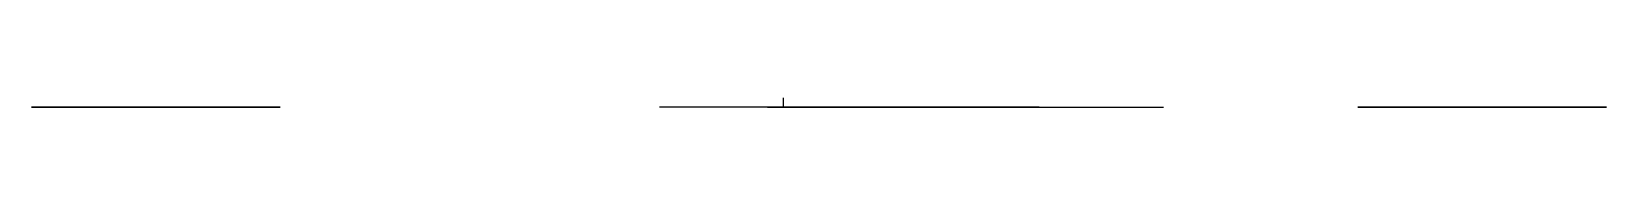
# Model space of a CAD drawing. Header units: millimetres. Extents: x -1593 to 5246, y 0 to 40.
import ezdxf
from ezdxf import colors
from ezdxf.entities.mleader import LeaderData, LeaderLine
from ezdxf.math import Vec2, Vec3

# ---------------------------------------------------------------- set-up
doc = ezdxf.new("R2010")
doc.units = ezdxf.units.MM
doc.styles.get("Standard").update_dxf_attribs({"font": ''})
doc.styles.get('Standard').set_extended_font_data('SimSun')
pattern_1 = [(45, (0, 280), (-2.245064, 2.245064), [])]
pattern_2 = [(45, (1e-12, 560), (-2.245064, 2.245064), [])]
pattern_3 = [(45, (1e-12, 840), (-2.245064, 2.245064), [])]
pattern_4 = [(45, (0, 1120.2206), (-2.245064, 2.245064), [])]
pattern_5 = [(45, (0, 1257.7206), (-2.245064, 2.245064), [])]

msp = doc.modelspace()

# ---------------------------------------------------------------- hatches: boundary and pattern name
at = {"extrusion": (0, -1, 0)}
h = msp.add_hatch(dxfattribs=at)
h.set_pattern_fill('ANSI31', color=256)
h.paths.add_polyline_path([(1705.4, -876.5), (1700.4, -876.5), (1700.4, -879), (1705.4, -879)])
h.paths.add_polyline_path([(1705.4, -879), (1700.4, -879), (1700.4, -884), (1705.4, -884)])
h.paths.add_polyline_path([(1705.4, -884), (1700.4, -884), (1700.4, -894), (1705.4, -894)])
h = msp.add_hatch(dxfattribs=at)
h.set_pattern_fill('ANSI31', color=256)
h.set_pattern_definition(pattern_1)
h.paths.add_polyline_path([(1705.4, -596.5), (1700.4, -596.5), (1700.4, -599), (1705.4, -599)])
h.paths.add_polyline_path([(1705.4, -599), (1700.4, -599), (1700.4, -604), (1705.4, -604)])
h.paths.add_polyline_path([(1705.4, -604), (1700.4, -604), (1700.4, -614), (1705.4, -614)])
h = msp.add_hatch(dxfattribs=at)
h.set_pattern_fill('ANSI31', color=256)
h.set_pattern_definition(pattern_2)
h.paths.add_polyline_path([(1705.4, -316.5), (1700.4, -316.5), (1700.4, -319), (1705.4, -319)])
h.paths.add_polyline_path([(1705.4, -319), (1700.4, -319), (1700.4, -324), (1705.4, -324)])
h.paths.add_polyline_path([(1705.4, -324), (1700.4, -324), (1700.4, -334), (1705.4, -334)])
h = msp.add_hatch(dxfattribs=at)
h.set_pattern_fill('ANSI31', color=256)
h.set_pattern_definition(pattern_3)
h.paths.add_polyline_path([(1705.4, -36.5), (1700.4, -36.5), (1700.4, -39), (1705.4, -39)])
h.paths.add_polyline_path([(1705.4, -39), (1700.4, -39), (1700.4, -44), (1705.4, -44)])
h.paths.add_polyline_path([(1705.4, -44), (1700.4, -44), (1700.4, -54), (1705.4, -54)])
h = msp.add_hatch(dxfattribs=at)
h.set_pattern_fill('ANSI31', color=256)
h.set_pattern_definition(pattern_4)
h.paths.add_polyline_path([(1705.4, 243.7), (1700.4, 243.7), (1700.4, 241.2), (1705.4, 241.2)])
h.paths.add_polyline_path([(1705.4, 241.2), (1700.4, 241.2), (1700.4, 236.2), (1705.4, 236.2)])
h.paths.add_polyline_path([(1705.4, 236.2), (1700.4, 236.2), (1700.4, 226.2), (1705.4, 226.2)])
h = msp.add_hatch(dxfattribs=at)
h.set_pattern_fill('ANSI31', color=256)
h.set_pattern_definition(pattern_5)
h.paths.add_polyline_path([(1705.4, 381.2), (1700.4, 381.2), (1700.4, 378.7), (1705.4, 378.7)])
h.paths.add_polyline_path([(1705.4, 378.7), (1700.4, 378.7), (1700.4, 373.7), (1705.4, 373.7)])
h.paths.add_polyline_path([(1705.4, 373.7), (1700.4, 373.7), (1700.4, 363.7), (1705.4, 363.7)])
h = msp.add_hatch(dxfattribs=at)
h.set_pattern_fill('ANSI32', color=256)
h.paths.add_polyline_path([(1792.9, -879), (1757.9, -879), (1752.9, -879), (1752.9, -884), (1792.9, -884)])
h.paths.add_polyline_path([(1842.9, -879), (1802.9, -879), (1802.9, -884), (1842.9, -884)])
h.paths.add_polyline_path([(1892.9, -879), (1852.9, -879), (1852.9, -884), (1892.9, -884)])
h.paths.add_polyline_path([(1942.9, -879), (1902.9, -879), (1902.9, -884), (1912.9, -884), (1942.9, -884)])
h.paths.add_polyline_path([(1992.9, -879), (1952.9, -879), (1952.9, -884), (1992.9, -884)])
h = msp.add_hatch(dxfattribs=at)
h.set_pattern_fill('ANSI32', color=256)
h.paths.add_polyline_path([(1792.9, -319), (1757.9, -319), (1752.9, -319), (1752.9, -324), (1792.9, -324)])
h.paths.add_polyline_path([(1842.9, -319), (1802.9, -319), (1802.9, -324), (1842.9, -324)])
h.paths.add_polyline_path([(1892.9, -319), (1852.9, -319), (1852.9, -324), (1892.9, -324)])
h.paths.add_polyline_path([(1942.9, -319), (1902.9, -319), (1902.9, -324), (1912.9, -324), (1942.9, -324)])
h.paths.add_polyline_path([(1992.9, -319), (1952.9, -319), (1952.9, -324), (1992.9, -324)])
h = msp.add_hatch(dxfattribs=at)
h.set_pattern_fill('ANSI32', color=256)
h.paths.add_polyline_path([(1792.9, 241.2), (1757.9, 241.2), (1752.9, 241.2), (1752.9, 236.2), (1792.9, 236.2)])
h.paths.add_polyline_path([(1842.9, 241.2), (1802.9, 241.2), (1802.9, 236.2), (1842.9, 236.2)])
h.paths.add_polyline_path([(1892.9, 241.2), (1852.9, 241.2), (1852.9, 236.2), (1892.9, 236.2)])
h.paths.add_polyline_path([(1942.9, 241.2), (1902.9, 241.2), (1902.9, 236.2), (1912.9, 236.2), (1942.9, 236.2)])
h.paths.add_polyline_path([(1992.9, 241.2), (1952.9, 241.2), (1952.9, 236.2), (1992.9, 236.2)])
h = msp.add_hatch(dxfattribs=at)
h.set_pattern_fill('ANSI32', color=256)
h.paths.add_polyline_path([(1872.9, 537.1), (1872.9, 557.1), (1862.9, 557.1), (1862.9, 537.1), (1862.9, 517.1), (1872.9, 517.1)])
h.paths.add_polyline_path([(2002.9, 537.1), (2002.9, 557.1), (1992.9, 557.1), (1992.9, 537.1), (1992.9, 517.1), (1997.9, 517.1), (2002.9, 517.1)])
h.paths.add_polyline_path([(2132.9, 537.1), (2132.9, 557.1), (2122.9, 557.1), (2122.9, 537.1), (2122.9, 517.1), (2132.9, 517.1)])
h.paths.add_polyline_path([(2262.9, 537.1), (2262.9, 557.1), (2252.9, 557.1), (2252.9, 537.1), (2252.9, 517.1), (2262.9, 517.1)])
h.paths.add_polyline_path([(2392.9, 537.1), (2392.9, 557.1), (2382.9, 557.1), (2382.9, 537.1), (2382.9, 517.1), (2392.9, 517.1)])
h.paths.add_polyline_path([(2522.9, 537.1), (2522.9, 557.1), (2512.9, 557.1), (2512.9, 537.1), (2512.9, 517.1), (2522.9, 517.1)])
h = msp.add_hatch(dxfattribs=at)
h.set_pattern_fill('ANSI32', color=256)
h.paths.add_polyline_path([(2132.9, -879), (2122.9, -879), (2122.9, -884), (2132.9, -884)])
h.paths.add_polyline_path([(2262.9, -879), (2252.9, -879), (2252.9, -884), (2262.9, -884)])
h.paths.add_polyline_path([(2132.9, -599), (2122.9, -599), (2122.9, -604), (2132.9, -604)])
h.paths.add_polyline_path([(2262.9, -599), (2252.9, -599), (2252.9, -604), (2262.9, -604)])
h.paths.add_polyline_path([(2132.9, -319), (2122.9, -319), (2122.9, -324), (2132.9, -324)])
h.paths.add_polyline_path([(2262.9, -319), (2252.9, -319), (2252.9, -324), (2262.9, -324)])
h.paths.add_polyline_path([(2132.9, -39), (2122.9, -39), (2122.9, -44), (2132.9, -44)])
h.paths.add_polyline_path([(2262.9, -39), (2252.9, -39), (2252.9, -44), (2262.9, -44)])
h.paths.add_polyline_path([(2132.9, 381.2), (2122.9, 381.2), (2122.9, 376.2), (2132.9, 376.2)])
h.paths.add_polyline_path([(2262.9, 381.2), (2252.9, 381.2), (2252.9, 376.2), (2262.9, 376.2)])
h.paths.add_polyline_path([(2132.9, 241.2), (2122.9, 241.2), (2122.9, 236.2), (2132.9, 236.2)])
h.paths.add_polyline_path([(2262.9, 241.2), (2252.9, 241.2), (2252.9, 236.2), (2262.9, 236.2)])
h = msp.add_hatch(dxfattribs=at)
h.set_pattern_fill('ANSI32', color=256)
h.set_pattern_definition([(45, (-5, -420.221), (-6.735192, 6.735192), []), (45, (-0.51, -420.221), (-6.735192, 6.735192), [])])
h.paths.add_polyline_path([(2427.9, -39), (2387.9, -39), (2387.9, -44), (2427.9, -44)])
h.paths.add_polyline_path([(2477.9, -39), (2437.9, -39), (2437.9, -44), (2477.9, -44)])
h.paths.add_polyline_path([(2527.9, -39), (2487.9, -39), (2487.9, -44), (2527.9, -44)])
h.paths.add_polyline_path([(2577.9, -39), (2537.9, -39), (2537.9, -44), (2547.9, -44), (2577.9, -44)])
h.paths.add_polyline_path([(2627.9, -39), (2587.9, -39), (2587.9, -44), (2627.9, -44)])
h = msp.add_hatch(dxfattribs=at)
h.set_pattern_fill('ANSI32', color=256)
h.set_pattern_definition([(45, (-5, -980.221), (-6.735192, 6.735192), []), (45, (-0.51, -980.221), (-6.735192, 6.735192), [])])
h.paths.add_polyline_path([(2427.9, -599), (2387.9, -599), (2387.9, -604), (2427.9, -604)])
h.paths.add_polyline_path([(2477.9, -599), (2437.9, -599), (2437.9, -604), (2477.9, -604)])
h.paths.add_polyline_path([(2527.9, -599), (2487.9, -599), (2487.9, -604), (2527.9, -604)])
h.paths.add_polyline_path([(2577.9, -599), (2537.9, -599), (2537.9, -604), (2547.9, -604), (2577.9, -604)])
h.paths.add_polyline_path([(2627.9, -599), (2587.9, -599), (2587.9, -604), (2627.9, -604)])
h = msp.add_hatch(dxfattribs=at)
h.set_pattern_fill('ANSI32', color=256)
h.paths.add_polyline_path([(2432.9, 381.2), (2392.9, 381.2), (2392.9, 376.2), (2432.9, 376.2)])
h.paths.add_polyline_path([(2482.9, 381.2), (2442.9, 381.2), (2442.9, 376.2), (2482.9, 376.2)])
h.paths.add_polyline_path([(2532.9, 381.2), (2492.9, 381.2), (2492.9, 376.2), (2532.9, 376.2)])
h.paths.add_polyline_path([(2582.9, 381.2), (2542.9, 381.2), (2542.9, 376.2), (2552.9, 376.2), (2582.9, 376.2)])
h.paths.add_polyline_path([(2632.9, 381.2), (2592.9, 381.2), (2592.9, 376.2), (2632.9, 376.2)])
h = msp.add_hatch(dxfattribs=at)
h.set_pattern_fill('ANSI31', color=256)
h.paths.add_polyline_path([(2680.4, -876.5), (2685.4, -876.5), (2685.4, -879), (2680.4, -879)])
h.paths.add_polyline_path([(2680.4, -879), (2685.4, -879), (2685.4, -884), (2680.4, -884)])
h.paths.add_polyline_path([(2680.4, -884), (2685.4, -884), (2685.4, -894), (2680.4, -894)])
h = msp.add_hatch(dxfattribs=at)
h.set_pattern_fill('ANSI31', color=256)
h.set_pattern_definition(pattern_1)
h.paths.add_polyline_path([(2680.4, -596.5), (2685.4, -596.5), (2685.4, -599), (2680.4, -599)])
h.paths.add_polyline_path([(2680.4, -599), (2685.4, -599), (2685.4, -604), (2680.4, -604)])
h.paths.add_polyline_path([(2680.4, -604), (2685.4, -604), (2685.4, -614), (2680.4, -614)])
h = msp.add_hatch(dxfattribs=at)
h.set_pattern_fill('ANSI31', color=256)
h.set_pattern_definition(pattern_2)
h.paths.add_polyline_path([(2680.4, -316.5), (2685.4, -316.5), (2685.4, -319), (2680.4, -319)])
h.paths.add_polyline_path([(2680.4, -319), (2685.4, -319), (2685.4, -324), (2680.4, -324)])
h.paths.add_polyline_path([(2680.4, -324), (2685.4, -324), (2685.4, -334), (2680.4, -334)])
h = msp.add_hatch(dxfattribs=at)
h.set_pattern_fill('ANSI31', color=256)
h.set_pattern_definition(pattern_3)
h.paths.add_polyline_path([(2680.4, -36.5), (2685.4, -36.5), (2685.4, -39), (2680.4, -39)])
h.paths.add_polyline_path([(2680.4, -39), (2685.4, -39), (2685.4, -44), (2680.4, -44)])
h.paths.add_polyline_path([(2680.4, -44), (2685.4, -44), (2685.4, -54), (2680.4, -54)])
h = msp.add_hatch(dxfattribs=at)
h.set_pattern_fill('ANSI31', color=256)
h.set_pattern_definition(pattern_4)
h.paths.add_polyline_path([(2680.4, 243.7), (2685.4, 243.7), (2685.4, 241.2), (2680.4, 241.2)])
h.paths.add_polyline_path([(2680.4, 241.2), (2685.4, 241.2), (2685.4, 236.2), (2680.4, 236.2)])
h.paths.add_polyline_path([(2680.4, 236.2), (2685.4, 236.2), (2685.4, 226.2), (2680.4, 226.2)])
h = msp.add_hatch(dxfattribs=at)
h.set_pattern_fill('ANSI31', color=256)
h.set_pattern_definition(pattern_5)
h.paths.add_polyline_path([(2680.4, 381.2), (2685.4, 381.2), (2685.4, 378.7), (2680.4, 378.7)])
h.paths.add_polyline_path([(2680.4, 378.7), (2685.4, 378.7), (2685.4, 373.7), (2680.4, 373.7)])
h.paths.add_polyline_path([(2680.4, 373.7), (2685.4, 373.7), (2685.4, 363.7), (2680.4, 363.7)])

# ---------------------------------------------------------------- linework, layer by layer
for p, q in [((-1593.2, 0, 557.1), (-513.2, 0, 557.1)), ((-513.2, 0, -1022.9), (-1593.2, 0, -1022.9)), ((-1593.2, 0, -1022.9), (-1593.2, 0, 557.1)), ((-1593.2, 0, 537.1), (-1593.2, 0, 517.1)), ((-1573.2, 0, 537.1), (-1573.2, 0, -1002.9)), ((-1573.2, 0, -1002.9), (-533.2, 0, -1002.9)), ((-533.2, 0, 537.1), (-1573.2, 0, 537.1)), ((-1573.2, 0, 377.1), (-1563.2, 0, 377.1)), ((-1563.2, 0, 377.1), (-1563.2, 0, 387.1)), ((-1563.2, 0, 387.1), (-1553.2, 0, 387.1)), ((-1553.2, 0, 517.1), (-553.2, 0, 517.1)), ((-553.2, 0, -982.9), (-1553.2, 0, -982.9)), ((-1553.2, 0, -982.9), (-1553.2, 0, 517.1)), ((-553.2, 0, 517.1), (-553.2, 0, -982.9)), ((-543.2, 0, 387.1), (-553.2, 0, 387.1)), ((-553.2, 0, 386), (-553.2, 0, 376)), ((-533.2, 0, 377.1), (-543.2, 0, 377.1)), ((-543.2, 0, 377.1), (-543.2, 0, 387.1)), ((-533.2, 0, -1002.9), (-533.2, 0, 537.1)), ((-513.2, 0, 557.1), (-513.2, 0, -1022.9)), ((1622.9, 0, 507.1), (1602.9, 0, 507.1)), ((1602.9, 0, 507.1), (1602.9, 0, 417.1)), ((1602.9, 0, 417.1), (1602.9, 0, 397.1)), ((1602.9, 0, 397.1), (1652.9, 0, 397.1)), ((1622.9, 0, 1289.8), (1602.9, 0, 1289.8)), ((1602.9, 0, 1289.8), (1602.9, 0, 1199.8)), ((1602.9, 0, 1199.8), (1602.9, 0, 1179.8)), ((1602.9, 0, 1179.8), (1652.9, 0, 1179.8)), ((1622.9, 0, 2792.1), (1602.9, 0, 2792.1)), ((1602.9, 0, 2792.1), (1602.9, 0, 2702.1)), ((1602.9, 0, 2702.1), (1602.9, 0, 2682.1)), ((1602.9, 0, 2682.1), (1652.9, 0, 2682.1)), ((1622.9, 0, 4272), (1602.9, 0, 4272)), ((1602.9, 0, 4272), (1602.9, 0, 4182)), ((1602.9, 0, 4182), (1602.9, 0, 4162)), ((1602.9, 0, 4162), (1652.9, 0, 4162)), ((1622.9, 0, 5821.3), (1602.9, 0, 5821.3)), ((1602.9, 0, 5821.3), (1602.9, 0, 5731.3)), ((1602.9, 0, 5731.3), (1602.9, 0, 5711.3)), ((1602.9, 0, 5711.3), (1652.9, 0, 5711.3)), ((1642.9, 0, 417.1), (1622.9, 0, 417.1)), ((1622.9, 0, 417.1), (1622.9, 0, 467.1)), ((1622.9, 0, 467.1), (1622.9, 0, 487.1)), ((1622.9, 0, 487.1), (1672.9, 0, 487.1)), ((1652.9, 0, 507.1), (1622.9, 0, 507.1)), ((1672.9, 0, 1269.8), (1622.9, 0, 1269.8)), ((1622.9, 0, 1269.8), (1622.9, 0, 1199.8)), ((1622.9, 0, 1199.8), (1672.9, 0, 1199.8)), ((1652.9, 0, 1289.8), (1622.9, 0, 1289.8)), ((1672.9, 0, 2772.1), (1622.9, 0, 2772.1)), ((1622.9, 0, 2772.1), (1622.9, 0, 2702.1)), ((1622.9, 0, 2702.1), (1672.9, 0, 2702.1)), ((1652.9, 0, 2792.1), (1622.9, 0, 2792.1)), ((1672.9, 0, 4252), (1622.9, 0, 4252)), ((1622.9, 0, 4252), (1622.9, 0, 4182)), ((1622.9, 0, 4182), (1672.9, 0, 4182)), ((1652.9, 0, 4272), (1622.9, 0, 4272)), ((1672.9, 0, 5801.3), (1622.9, 0, 5801.3)), ((1622.9, 0, 5801.3), (1622.9, 0, 5731.3)), ((1622.9, 0, 5731.3), (1672.9, 0, 5731.3)), ((1652.9, 0, 5821.3), (1622.9, 0, 5821.3)), ((1692.9, 0, 437.1), (1642.9, 0, 437.1)), ((1692.9, 0, 467.1), (1642.9, 0, 467.1)), ((1642.9, 0, 467.1), (1642.9, 0, 437.1)), ((1672.9, 0, 417.1), (1642.9, 0, 417.1)), ((1692.9, 0, 1219.8), (1642.9, 0, 1219.8)), ((1642.9, 0, 1219.8), (1642.9, 0, 1249.8)), ((1642.9, 0, 1249.8), (1692.9, 0, 1249.8)), ((1692.9, 0, 2722.1), (1642.9, 0, 2722.1)), ((1642.9, 0, 2722.1), (1642.9, 0, 2752.1)), ((1642.9, 0, 2752.1), (1692.9, 0, 2752.1)), ((1692.9, 0, 4202), (1642.9, 0, 4202)), ((1642.9, 0, 4202), (1642.9, 0, 4232)), ((1642.9, 0, 4232), (1692.9, 0, 4232)), ((1692.9, 0, 5751.3), (1642.9, 0, 5751.3)), ((1642.9, 0, 5751.3), (1642.9, 0, 5781.3)), ((1642.9, 0, 5781.3), (1692.9, 0, 5781.3)), ((1652.9, 0, 397.1), (1652.9, 0, -1002.9)), ((1652.9, 0, -1002.9), (1652.9, 0, -1022.9)), ((1652.9, 0, -1022.9), (2712.9, 0, -1022.9)), ((1672.9, 0, 557.1), (1652.9, 0, 557.1)), ((1652.9, 0, 557.1), (1652.9, 0, 507.1)), ((1652.9, 0, 5002), (1652.9, 0, 4272)), ((1692.9, 0, 5042), (1652.9, 0, 5042)), ((1652.9, 0, 5042), (1652.9, 0, 5002)), ((1692.9, 0, 3962), (1652.9, 0, 3962)), ((1652.9, 0, 3962), (1652.9, 0, 4002)), ((1652.9, 0, 6551.3), (1652.9, 0, 5821.3)), ((1692.9, 0, 6591.3), (1652.9, 0, 6591.3)), ((1652.9, 0, 6591.3), (1652.9, 0, 6551.3)), ((1692.9, 0, 5511.3), (1652.9, 0, 5511.3)), ((1652.9, 0, 5511.3), (1652.9, 0, 5551.3)), ((1652.9, 0, 3522.1), (1652.9, 0, 2792.1)), ((1692.9, 0, 3562.1), (1652.9, 0, 3562.1)), ((1652.9, 0, 3562.1), (1652.9, 0, 3522.1)), ((1692.9, 0, 2482.1), (1652.9, 0, 2482.1)), ((1652.9, 0, 2482.1), (1652.9, 0, 2522.1)), ((1652.9, 0, 2019.8), (1652.9, 0, 1289.8)), ((1692.9, 0, 2059.8), (1652.9, 0, 2059.8)), ((1652.9, 0, 2059.8), (1652.9, 0, 2019.8)), ((1692.9, 0, 979.8), (1652.9, 0, 979.8)), ((1652.9, 0, 979.8), (1652.9, 0, 1019.8)), ((1652.9, 0, 1179.8), (1652.9, 0, 1019.8)), ((1652.9, 0, 5711.3), (1652.9, 0, 5551.3)), ((1652.9, 0, 4162), (1652.9, 0, 4002)), ((1652.9, 0, 2682.1), (1652.9, 0, 2522.1)), ((1692.9, 0, -1002.9), (1672.9, 0, -1002.9)), ((1672.9, 0, -1002.9), (1672.9, 0, 417.1)), ((1672.9, 0, 487.1), (1672.9, 0, 517.1)), ((1672.9, 0, 517.1), (1672.9, 0, 537.1)), ((1672.9, 0, 537.1), (1862.9, 0, 537.1)), ((1672.9, 0, 417.1), (1672.9, 0, 397.1)), ((1672.9, 0, 377.1), (1682.9, 0, 377.1)), ((1672.9, 0, 487.1), (1672.9, 0, 507.1)), ((2732.9, 0, 557.1), (1672.9, 0, 557.1)), ((1672.9, 0, 5002), (1672.9, 0, 4252)), ((1692.9, 0, 5022), (1672.9, 0, 5022)), ((1672.9, 0, 5022), (1672.9, 0, 5002)), ((1692.9, 0, 3982), (1672.9, 0, 3982)), ((1672.9, 0, 3982), (1672.9, 0, 4002)), ((1672.9, 0, 6551.3), (1672.9, 0, 5801.3)), ((1692.9, 0, 6571.3), (1672.9, 0, 6571.3)), ((1672.9, 0, 6571.3), (1672.9, 0, 6551.3)), ((1692.9, 0, 5531.3), (1672.9, 0, 5531.3)), ((1672.9, 0, 5531.3), (1672.9, 0, 5551.3)), ((1672.9, 0, 3522.1), (1672.9, 0, 2772.1)), ((1692.9, 0, 3542.1), (1672.9, 0, 3542.1)), ((1672.9, 0, 3542.1), (1672.9, 0, 3522.1)), ((1692.9, 0, 2502.1), (1672.9, 0, 2502.1)), ((1672.9, 0, 2502.1), (1672.9, 0, 2522.1)), ((1672.9, 0, 2019.8), (1672.9, 0, 1269.8)), ((1692.9, 0, 2039.8), (1672.9, 0, 2039.8)), ((1672.9, 0, 2039.8), (1672.9, 0, 2019.8)), ((1692.9, 0, 999.8), (1672.9, 0, 999.8)), ((1672.9, 0, 999.8), (1672.9, 0, 1019.8)), ((1672.9, 0, 1199.8), (1672.9, 0, 1019.8)), ((1672.9, 0, 5731.3), (1672.9, 0, 5551.3)), ((1672.9, 0, 4182), (1672.9, 0, 4002)), ((1672.9, 0, 2702.1), (1672.9, 0, 2522.1)), ((1682.9, 0, 377.1), (1682.9, 0, 387.1)), ((1682.9, 0, 387.1), (1692.9, 0, 387.1)), ((1692.9, 0, 517.1), (1692.9, 0, 467.1)), ((1692.9, 0, -982.9), (2692.9, 0, -982.9)), ((2692.9, 0, 517.1), (1692.9, 0, 517.1)), ((2692.9, 0, -982.9), (1692.9, 0, -982.9)), ((1692.9, 0, -982.9), (1692.9, 0, 437.1)), ((1692.9, 0, 467.1), (1692.9, 0, 477.1)), ((1692.9, 0, 467.1), (1692.9, 0, 472.1)), ((2712.9, 0, -1002.9), (1692.9, 0, -1002.9)), ((1692.9, 0, -1002.9), (1692.9, 0, -1002.9)), ((1692.9, 0, 437.1), (1692.9, 0, 417.1)), ((1692.9, 0, 467.1), (1692.9, 0, 517.1)), ((1692.9, 0, 437.1), (1692.9, 0, -982.9)), ((1692.9, 0, -884), (1692.9, 0, -879)), ((1692.9, 0, -879), (1700.4, 0, -879)), ((1692.9, 0, -604), (1692.9, 0, -599)), ((1692.9, 0, -599), (1700.4, 0, -599)), ((1692.9, 0, -74.9), (1692.9, 0, -69.9)), ((1692.9, 0, 330.1), (1692.9, 0, 335.1)), ((1692.9, 0, 330.1), (1692.9, 0, 320.1)), ((1692.9, 0, -614), (1742.9, 0, -614)), ((1692.9, 0, -894), (1742.9, 0, -894)), ((1709.6, 0, -876.5), (1692.9, 0, -876.5)), ((1692.9, 0, -876.5), (1702.9, 0, -876.5)), ((1692.9, 0, -876.5), (1697.9, 0, -876.5)), ((1692.9, 0, -604), (1692.9, 0, -599)), ((1692.9, 0, -599), (1700.4, 0, -599)), ((1692.9, 0, -614), (1742.9, 0, -614)), ((1709.6, 0, -596.5), (1692.9, 0, -596.5)), ((1692.9, 0, -596.5), (1702.9, 0, -596.5)), ((1692.9, 0, -596.5), (1697.9, 0, -596.5)), ((1692.9, 0, -74.9), (1692.9, 0, -69.9)), ((1700.4, 0, -884), (1692.9, 0, -884)), ((1692.9, 0, -884), (1700.4, 0, -884)), ((1700.4, 0, -604), (1692.9, 0, -604)), ((1700.4, 0, -604), (1692.9, 0, -604)), ((1700.4, 0, -604), (1692.9, 0, -604)), ((1700.4, 0, -879), (1692.9, 0, -879)), ((1700.4, 0, -324), (1692.9, 0, -324)), ((1692.9, 0, -324), (1692.9, 0, -319)), ((1692.9, 0, -319), (1700.4, 0, -319)), ((1700.4, 0, -44), (1692.9, 0, -44)), ((1692.9, 0, -44), (1692.9, 0, -39)), ((1692.9, 0, -39), (1700.4, 0, -39)), ((1692.9, 0, -54), (1742.9, 0, -54)), ((1692.9, 0, -334), (1742.9, 0, -334)), ((1709.6, 0, -316.5), (1692.9, 0, -316.5)), ((1692.9, 0, -316.5), (1702.9, 0, -316.5)), ((1692.9, 0, -316.5), (1697.9, 0, -316.5)), ((1700.4, 0, -44), (1692.9, 0, -44)), ((1692.9, 0, -44), (1692.9, 0, -39)), ((1692.9, 0, -39), (1700.4, 0, -39)), ((1692.9, 0, -54), (1742.9, 0, -54)), ((1709.6, 0, -36.5), (1692.9, 0, -36.5)), ((1692.9, 0, -36.5), (1702.9, 0, -36.5)), ((1692.9, 0, -36.5), (1697.9, 0, -36.5)), ((1692.9, 0, -324), (1700.4, 0, -324)), ((1700.4, 0, -319), (1692.9, 0, -319)), ((1700.4, 0, -44), (1692.9, 0, -44)), ((1692.9, 0, 485.4), (1692.9, 0, 490.4)), ((1692.9, 0, 485.4), (1692.9, 0, 490.4)), ((1700.4, 0, 236.2), (1692.9, 0, 236.2)), ((1692.9, 0, 236.2), (1692.9, 0, 241.2)), ((1692.9, 0, 241.2), (1700.4, 0, 241.2)), ((1692.9, 0, 226.2), (1742.9, 0, 226.2)), ((1709.6, 0, 243.7), (1692.9, 0, 243.7)), ((1692.9, 0, 243.7), (1702.9, 0, 243.7)), ((1692.9, 0, 243.7), (1697.9, 0, 243.7)), ((1692.9, 0, 236.2), (1700.4, 0, 236.2)), ((1700.4, 0, 241.2), (1692.9, 0, 241.2)), ((1705.4, 0, 376.2), (1692.9, 0, 376.2)), ((1705.4, 0, 381.2), (1692.9, 0, 381.2)), ((1692.9, 0, 376.2), (1700.4, 0, 376.2)), ((1692.9, 0, 376.2), (1700.4, 0, 376.2)), ((1692.9, 0, 376.2), (1700.4, 0, 376.2)), ((1700.4, 0, 381.2), (1692.9, 0, 381.2)), ((1692.9, 0, 366.2), (1700.4, 0, 366.2)), ((1692.9, 0, 366.2), (1700.4, 0, 366.2)), ((1700.4, 0, 376.2), (1692.9, 0, 376.2)), ((1692.9, 0, 381.2), (1700.4, 0, 381.2)), ((1692.9, 0, 366.2), (1700.4, 0, 366.2)), ((1692.9, 0, 5002), (1692.9, 0, 4232)), ((1692.9, 0, 4002), (2692.9, 0, 4002)), ((2692.9, 0, 5002), (1692.9, 0, 5002)), ((1692.9, 0, 5002), (1692.9, 0, 4957)), ((1729.6, 0, 4965.3), (1692.9, 0, 4965.3)), ((1729.6, 0, 4038.7), (1692.9, 0, 4038.7)), ((1692.9, 0, 3982), (2692.9, 0, 3982)), ((2692.9, 0, 5022), (1692.9, 0, 5022)), ((2692.9, 0, 5042), (1692.9, 0, 5042)), ((1692.9, 0, 3962), (2692.9, 0, 3962)), ((2692.9, 0, 4002), (1692.9, 0, 4002)), ((2692.9, 0, 3982), (1692.9, 0, 3982)), ((2692.9, 0, 3962), (1692.9, 0, 3962)), ((1692.9, 0, 4002), (1692.9, 0, 4047)), ((1729.6, 0, 4038.7), (1692.9, 0, 4038.7)), ((1692.9, 0, 6551.3), (1692.9, 0, 5781.3)), ((1692.9, 0, 5551.3), (2692.9, 0, 5551.3)), ((1692.9, 0, 5531.3), (2692.9, 0, 5531.3)), ((1692.9, 0, 5511.3), (2692.9, 0, 5511.3)), ((2692.9, 0, 6551.3), (1692.9, 0, 6551.3)), ((2692.9, 0, 6571.3), (1692.9, 0, 6571.3)), ((2692.9, 0, 6591.3), (1692.9, 0, 6591.3)), ((2692.9, 0, 5551.3), (1692.9, 0, 5551.3)), ((2692.9, 0, 5531.3), (1692.9, 0, 5531.3)), ((2692.9, 0, 5511.3), (1692.9, 0, 5511.3)), ((1692.9, 0, 5551.3), (1692.9, 0, 5596.3)), ((1692.9, 0, 6551.3), (1692.9, 0, 6501.3)), ((1692.9, 0, 5002), (1707.9, 0, 5002)), ((1692.9, 0, 4965.3), (1707.9, 0, 4965.3)), ((1692.9, 0, 3522.1), (1692.9, 0, 2752.1)), ((1692.9, 0, 2522.1), (2692.9, 0, 2522.1)), ((1692.9, 0, 2502.1), (2692.9, 0, 2502.1)), ((1692.9, 0, 2482.1), (2692.9, 0, 2482.1)), ((2692.9, 0, 3522.1), (1692.9, 0, 3522.1)), ((2692.9, 0, 3542.1), (1692.9, 0, 3542.1)), ((2692.9, 0, 3562.1), (1692.9, 0, 3562.1)), ((2692.9, 0, 2522.1), (1692.9, 0, 2522.1)), ((2692.9, 0, 2502.1), (1692.9, 0, 2502.1)), ((2692.9, 0, 2482.1), (1692.9, 0, 2482.1)), ((1692.9, 0, 2522.1), (1692.9, 0, 2567.1)), ((1692.9, 0, 3522.1), (1692.9, 0, 3472.1)), ((1692.9, 0, 2019.8), (1692.9, 0, 1249.8)), ((1692.9, 0, 1019.8), (2692.9, 0, 1019.8)), ((1692.9, 0, 999.8), (2692.9, 0, 999.8)), ((1692.9, 0, 979.8), (2692.9, 0, 979.8)), ((2692.9, 0, 2019.8), (1692.9, 0, 2019.8)), ((2692.9, 0, 2039.8), (1692.9, 0, 2039.8)), ((2692.9, 0, 2059.8), (1692.9, 0, 2059.8)), ((2692.9, 0, 1019.8), (1692.9, 0, 1019.8)), ((2692.9, 0, 999.8), (1692.9, 0, 999.8)), ((2692.9, 0, 979.8), (1692.9, 0, 979.8)), ((1692.9, 0, 1019.8), (1692.9, 0, 1064.8)), ((1692.9, 0, 1019.8), (1692.9, 0, 1219.8)), ((1692.9, 0, 1249.8), (1692.9, 0, 1269.8)), ((1692.9, 0, 1219.8), (1692.9, 0, 1019.8)), ((1692.9, 0, 2752.1), (1692.9, 0, 2772.1)), ((1692.9, 0, 4232), (1692.9, 0, 4252)), ((1692.9, 0, 5781.3), (1692.9, 0, 5801.3)), ((1692.9, 0, 5751.3), (1692.9, 0, 5551.3)), ((1692.9, 0, 4202), (1692.9, 0, 4002)), ((1692.9, 0, 2722.1), (1692.9, 0, 2522.1)), ((1692.9, 0, 2019.8), (1692.9, 0, 1519.8)), ((1697.9, 0, -876.5), (1697.9, 0, -873.5)), ((1697.9, 0, -873.5), (1702.9, 0, -873.5)), ((1697.9, 0, -873.5), (1700.4, 0, -873.5)), ((1697.9, 0, -596.5), (1697.9, 0, -593.5)), ((1697.9, 0, -593.5), (1702.9, 0, -593.5)), ((1697.9, 0, -593.5), (1700.4, 0, -593.5)), ((1697.9, 0, -316.5), (1697.9, 0, -313.5)), ((1697.9, 0, -313.5), (1702.9, 0, -313.5)), ((1697.9, 0, -313.5), (1700.4, 0, -313.5)), ((1697.9, 0, -36.5), (1697.9, 0, -33.5)), ((1697.9, 0, -33.5), (1702.9, 0, -33.5)), ((1697.9, 0, -33.5), (1700.4, 0, -33.5)), ((1697.9, 0, 243.7), (1697.9, 0, 246.7)), ((1697.9, 0, 246.7), (1702.9, 0, 246.7)), ((1697.9, 0, 246.7), (1700.4, 0, 246.7)), ((1697.9, 0, 384.2), (1702.9, 0, 384.2)), ((1697.9, 0, 384.2), (1700.4, 0, 384.2)), ((1697.9, 0, 384.2), (1697.9, 0, 381.2)), ((1700.4, 0, -873.5), (1700.4, 0, -872.5)), ((1700.4, 0, -873.5), (1700.4, 0, -868.5)), ((1700.4, 0, -868.5), (1705.4, 0, -868.5)), ((1705.4, 0, -894), (1700.4, 0, -894)), ((1700.4, 0, -894), (1700.4, 0, -879)), ((1700.4, 0, -593.5), (1700.4, 0, -592.5)), ((1700.4, 0, -593.5), (1700.4, 0, -588.5)), ((1700.4, 0, -588.5), (1705.4, 0, -588.5)), ((1705.4, 0, -614), (1700.4, 0, -614)), ((1700.4, 0, -614), (1700.4, 0, -593)), ((1700.4, 0, -876.9), (1700.4, 0, -873)), ((1700.4, 0, -876.9), (1700.4, 0, -879)), ((1700.4, 0, -313.5), (1700.4, 0, -312.5)), ((1700.4, 0, -313.5), (1700.4, 0, -308.5)), ((1700.4, 0, -308.5), (1705.4, 0, -308.5)), ((1705.4, 0, -334), (1700.4, 0, -334)), ((1700.4, 0, -334), (1700.4, 0, -319)), ((1700.4, 0, -316.9), (1700.4, 0, -313)), ((1700.4, 0, -33.5), (1700.4, 0, -32.5)), ((1700.4, 0, -33.5), (1700.4, 0, -28.5)), ((1700.4, 0, -28.5), (1705.4, 0, -28.5)), ((1705.4, 0, -54), (1700.4, 0, -54)), ((1700.4, 0, -54), (1700.4, 0, -33)), ((1700.4, 0, -316.9), (1700.4, 0, -319)), ((1700.4, 0, 246.7), (1700.4, 0, 247.7)), ((1700.4, 0, 246.7), (1700.4, 0, 251.7)), ((1700.4, 0, 251.7), (1705.4, 0, 251.7)), ((1705.4, 0, 226.2), (1700.4, 0, 226.2)), ((1700.4, 0, 226.2), (1700.4, 0, 241.2)), ((1700.4, 0, 243.3), (1700.4, 0, 247.2)), ((1700.4, 0, 243.3), (1700.4, 0, 241.2)), ((1700.4, 0, 384.2), (1700.4, 0, 385.2)), ((1700.4, 0, 384.2), (1700.4, 0, 389.2)), ((1700.4, 0, 389.2), (1705.4, 0, 389.2)), ((1705.4, 0, 363.7), (1700.4, 0, 363.7)), ((1700.4, 0, 363.7), (1700.4, 0, 384.7)), ((1705.4, 0, 363.7), (1700.4, 0, 363.7)), ((1700.4, 0, 363.7), (1700.4, 0, 378.7)), ((1700.4, 0, 380.8), (1700.4, 0, 384.7)), ((1700.4, 0, 380.8), (1700.4, 0, 378.7)), ((1700.4, 0, 381.2), (1705.4, 0, 381.2)), ((1702.9, 0, -873.5), (1707.9, 0, -873.5)), ((1702.9, 0, -593.5), (1707.9, 0, -593.5)), ((1702.9, 0, -313.5), (1707.9, 0, -313.5)), ((1702.9, 0, -33.5), (1707.9, 0, -33.5)), ((1702.9, 0, 246.7), (1707.9, 0, 246.7)), ((1702.9, 0, 384.2), (1707.9, 0, 384.2)), ((1705.4, 0, -868.5), (1705.4, 0, -873.5)), ((1705.4, 0, -873.5), (1705.4, 0, -894)), ((1705.4, 0, -588.5), (1705.4, 0, -593.5)), ((1705.4, 0, -593.5), (1705.4, 0, -614)), ((1705.4, 0, -879), (2680.4, 0, -879)), ((2680.4, 0, -879), (1705.4, 0, -879)), ((2680.4, 0, -884), (1705.4, 0, -884)), ((2680.4, 0, -604), (1705.4, 0, -604)), ((2680.4, 0, -604), (1705.4, 0, -604)), ((2680.4, 0, -604), (1705.4, 0, -604)), ((1705.4, 0, -599), (2680.4, 0, -599)), ((1705.4, 0, -599), (2680.4, 0, -599)), ((1705.4, 0, -884), (2680.4, 0, -884)), ((2680.4, 0, -324), (1705.4, 0, -324)), ((1705.4, 0, -319), (2680.4, 0, -319)), ((2680.4, 0, -44), (1705.4, 0, -44)), ((1705.4, 0, -39), (2680.4, 0, -39)), ((1705.4, 0, -308.5), (1705.4, 0, -313.5)), ((1705.4, 0, -313.5), (1705.4, 0, -334)), ((2680.4, 0, -44), (1705.4, 0, -44)), ((1705.4, 0, -39), (2680.4, 0, -39)), ((1705.4, 0, -28.5), (1705.4, 0, -33.5)), ((1705.4, 0, -33.5), (1705.4, 0, -54)), ((1705.4, 0, -324), (2680.4, 0, -324)), ((2680.4, 0, -319), (1705.4, 0, -319)), ((2680.4, 0, 236.2), (1705.4, 0, 236.2)), ((1705.4, 0, 241.2), (2680.4, 0, 241.2)), ((1705.4, 0, 251.7), (1705.4, 0, 246.7)), ((1705.4, 0, 246.7), (1705.4, 0, 226.2)), ((1705.4, 0, 236.2), (2680.4, 0, 236.2)), ((2680.4, 0, 241.2), (1705.4, 0, 241.2)), ((2680.4, 0, 376.2), (1705.4, 0, 376.2)), ((1705.4, 0, 381.2), (2680.4, 0, 381.2)), ((1705.4, 0, 376.2), (2680.4, 0, 376.2)), ((2680.4, 0, 381.2), (1705.4, 0, 381.2)), ((1705.4, 0, 376.2), (1742.4, 0, 376.2)), ((1705.4, 0, 376.2), (1708.9, 0, 376.2)), ((1705.4, 0, 376.2), (2680.4, 0, 376.2)), ((2680.4, 0, 381.2), (1705.4, 0, 381.2)), ((1705.4, 0, 366.2), (1742.9, 0, 366.2)), ((1705.4, 0, 366.2), (1742.9, 0, 366.2)), ((1705.4, 0, 389.2), (1705.4, 0, 384.2)), ((1705.4, 0, 384.2), (1705.4, 0, 363.7)), ((2680.4, 0, 376.2), (1705.4, 0, 376.2)), ((1705.4, 0, 381.2), (2680.4, 0, 381.2)), ((1705.4, 0, 366.2), (1742.9, 0, 366.2)), ((1705.4, 0, 384.2), (1705.4, 0, 363.7)), ((1707.9, 0, -873.5), (1707.9, 0, -876.5)), ((1707.9, 0, -593.5), (1707.9, 0, -596.5)), ((1707.9, 0, -313.5), (1707.9, 0, -316.5)), ((1707.9, 0, -33.5), (1707.9, 0, -36.5)), ((1707.9, 0, 246.7), (1707.9, 0, 243.7)), ((1707.9, 0, 384.2), (1707.9, 0, 381.2)), ((1729.6, 0, -814), (1729.6, 0, -859)), ((1729.6, 0, -859), (1729.6, 0, -854)), ((1729.6, 0, -854), (1729.6, 0, -854)), ((1729.6, 0, -534), (1729.6, 0, -579)), ((1729.6, 0, -579), (1729.6, 0, -574)), ((1729.6, 0, -574), (1729.6, 0, -574)), ((1729.6, 0, -814), (1729.6, 0, -684)), ((1729.6, 0, -684), (1737.9, 0, -684)), ((1729.6, 0, -534), (1729.6, 0, -404)), ((1729.6, 0, -404), (1737.9, 0, -404)), ((1729.6, 0, -254), (1729.6, 0, -299)), ((1729.6, 0, -299), (1729.6, 0, -294)), ((1729.6, 0, -294), (1729.6, 0, -294)), ((1729.6, 0, 26), (1729.6, 0, -19)), ((1729.6, 0, -19), (1729.6, 0, -14)), ((1729.6, 0, -14), (1729.6, 0, -14)), ((1729.6, 0, -254), (1729.6, 0, -124)), ((1729.6, 0, -124), (1737.9, 0, -124)), ((1729.6, 0, 26), (1729.6, 0, 156)), ((1729.6, 0, 156), (1737.9, 0, 156)), ((1729.6, 0, 306.2), (1729.6, 0, 261.2)), ((1729.6, 0, 261.2), (1729.6, 0, 266.2)), ((1729.6, 0, 266.2), (1729.6, 0, 266.2)), ((1737.9, 0, 306.2), (1729.6, 0, 306.2)), ((1729.6, 0, 4957), (1729.6, 0, 4047)), ((1729.6, 0, 4047), (1729.6, 0, 4038.7)), ((1729.6, 0, 4038.7), (1737.9, 0, 4038.7)), ((1737.9, 0, 4965.3), (1729.6, 0, 4965.3)), ((1729.6, 0, 4965.3), (1729.6, 0, 4957)), ((1729.6, 0, 4965.3), (1729.6, 0, 5002)), ((1729.6, 0, 4038.7), (1729.6, 0, 4002)), ((1737.9, 0, 4038.7), (1729.6, 0, 4038.7)), ((1729.6, 0, 4038.7), (1729.6, 0, 4047)), ((1729.6, 0, 4038.7), (1729.6, 0, 4002)), ((1737.9, 0, -814), (1737.9, 0, -879)), ((1737.9, 0, -839), (1737.9, 0, -814)), ((1737.9, 0, -534), (1737.9, 0, -599)), ((1737.9, 0, -559), (1737.9, 0, -534)), ((1737.9, 0, -814), (1737.9, 0, -684)), ((1737.9, 0, -534), (1737.9, 0, -404)), ((1737.9, 0, -254), (1737.9, 0, -319)), ((1737.9, 0, -279), (1737.9, 0, -254)), ((1737.9, 0, 26), (1737.9, 0, -39)), ((1737.9, 0, 1), (1737.9, 0, 26)), ((1737.9, 0, -254), (1737.9, 0, -124)), ((1737.9, 0, 26), (1737.9, 0, 156)), ((1737.9, 0, 306.2), (1737.9, 0, 241.2)), ((1737.9, 0, 281.2), (1737.9, 0, 306.2)), ((1737.9, 0, 4038.7), (2647.9, 0, 4038.7)), ((2656.2, 0, 4965.3), (1737.9, 0, 4965.3)), ((1737.9, 0, 4957), (2647.9, 0, 4957)), ((2647.9, 0, 4047), (1737.9, 0, 4047)), ((1737.9, 0, 4047), (1737.9, 0, 4957)), ((2656.2, 0, 4038.7), (1737.9, 0, 4038.7)), ((1737.9, 0, 4047), (2647.9, 0, 4047)), ((1742.9, 0, -614), (1742.9, 0, -604)), ((1742.9, 0, -894), (1742.9, 0, -884)), ((1742.9, 0, -614), (1742.9, 0, -604)), ((1742.9, 0, -884), (1752.9, 0, -884)), ((1742.9, 0, -54), (1742.9, 0, -44)), ((1742.9, 0, -334), (1742.9, 0, -324)), ((1742.9, 0, -54), (1742.9, 0, -44)), ((1742.9, 0, -324), (1752.9, 0, -324)), ((1742.9, 0, 226.2), (1742.9, 0, 236.2)), ((1742.9, 0, 236.2), (1752.9, 0, 236.2)), ((1742.9, 0, 366.2), (1742.9, 0, 376.2)), ((1742.9, 0, 6501.3), (2642.9, 0, 6501.3)), ((1742.9, 0, 6501.3), (1742.9, 0, 5601.3)), ((2642.9, 0, 5601.3), (1742.9, 0, 5601.3)), ((1742.9, 0, 3472.1), (1742.9, 0, 2572.1)), ((2642.9, 0, 2572.1), (1742.9, 0, 2572.1)), ((1742.9, 0, 3472.1), (2642.9, 0, 3472.1)), ((1752.9, 0, -884), (1752.9, 0, -879)), ((1752.9, 0, -879), (1757.9, 0, -879)), ((1752.9, 0, -324), (1752.9, 0, -319)), ((1752.9, 0, -319), (1757.9, 0, -319)), ((1752.9, 0, 236.2), (1752.9, 0, 241.2)), ((1752.9, 0, 241.2), (1757.9, 0, 241.2)), ((1757.9, 0, -879), (1802.9, 0, -879)), ((1757.9, 0, -319), (1802.9, 0, -319)), ((1757.9, 0, 241.2), (1802.9, 0, 241.2)), ((1792.9, 0, -884), (1792.9, 0, -879)), ((1792.9, 0, -324), (1792.9, 0, -319)), ((1792.9, 0, 236.2), (1792.9, 0, 241.2)), ((1802.9, 0, -879), (1802.9, 0, -884)), ((1802.9, 0, -884), (1912.9, 0, -884)), ((1802.9, 0, -884), (1812.9, 0, -884)), ((1802.9, 0, -884), (1802.9, 0, -879)), ((1802.9, 0, -884), (1842.9, 0, -884)), ((1802.9, 0, -319), (1802.9, 0, -324)), ((1802.9, 0, -324), (1912.9, 0, -324)), ((1802.9, 0, -324), (1812.9, 0, -324)), ((1802.9, 0, -324), (1802.9, 0, -319)), ((1802.9, 0, -324), (1842.9, 0, -324)), ((1802.9, 0, 241.2), (1802.9, 0, 236.2)), ((1802.9, 0, 236.2), (1912.9, 0, 236.2)), ((1802.9, 0, 236.2), (1812.9, 0, 236.2)), ((1802.9, 0, 236.2), (1802.9, 0, 241.2)), ((1802.9, 0, 236.2), (1842.9, 0, 236.2)), ((1842.9, 0, -884), (1842.9, 0, -879)), ((1842.9, 0, -884), (1842.9, 0, -879)), ((1842.9, 0, -324), (1842.9, 0, -319)), ((1842.9, 0, -324), (1842.9, 0, -319)), ((1842.9, 0, 236.2), (1842.9, 0, 241.2)), ((1842.9, 0, 236.2), (1842.9, 0, 241.2)), ((1852.9, 0, -884), (1852.9, 0, -879)), ((1852.9, 0, -324), (1852.9, 0, -319)), ((1852.9, 0, 236.2), (1852.9, 0, 241.2)), ((1862.9, 0, 517.1), (1862.9, 0, 537.1)), ((1862.9, 0, 537.1), (1862.9, 0, 557.1)), ((1872.9, 0, 537.1), (1872.9, 0, 517.1)), ((1872.9, 0, 537.1), (1872.9, 0, 557.1)), ((1872.9, 0, 537.1), (1992.9, 0, 537.1)), ((1892.9, 0, -884), (1892.9, 0, -879)), ((1892.9, 0, -884), (1892.9, 0, -879)), ((1892.9, 0, -324), (1892.9, 0, -319)), ((1892.9, 0, -324), (1892.9, 0, -319)), ((1892.9, 0, 236.2), (1892.9, 0, 241.2)), ((1892.9, 0, 236.2), (1892.9, 0, 241.2)), ((1902.9, 0, -884), (1902.9, 0, -879)), ((1902.9, 0, -324), (1902.9, 0, -319)), ((1902.9, 0, 236.2), (1902.9, 0, 241.2)), ((1942.9, 0, -884), (1942.9, 0, -879)), ((1942.9, 0, -884), (1942.9, 0, -879)), ((1942.9, 0, -324), (1942.9, 0, -319)), ((1942.9, 0, -324), (1942.9, 0, -319)), ((1942.9, 0, 236.2), (1942.9, 0, 241.2)), ((1942.9, 0, 236.2), (1942.9, 0, 241.2)), ((1952.9, 0, -884), (1952.9, 0, -879)), ((1952.9, 0, -324), (1952.9, 0, -319)), ((1952.9, 0, 236.2), (1952.9, 0, 241.2)), ((1992.9, 0, 537.1), (1990.4, 0, 537.1)), ((1992.9, 0, -884), (1992.9, 0, -879)), ((1997.9, 0, 517.1), (1992.9, 0, 517.1)), ((1992.9, 0, 517.1), (1992.9, 0, 537.1)), ((1992.9, 0, -324), (1992.9, 0, -319)), ((1992.9, 0, 236.2), (1992.9, 0, 241.2)), ((1992.9, 0, 537.1), (1992.9, 0, 557.1)), ((2190.4, 0, 517.1), (1995.4, 0, 517.1)), ((2090.4, 0, 537.1), (2002.9, 0, 537.1)), ((2002.9, 0, 537.1), (2002.9, 0, 517.1)), ((2002.9, 0, 537.1), (2002.9, 0, 557.1)), ((2002.9, 0, 537.1), (2122.9, 0, 537.1)), ((2090.4, 0, 537.1), (2085.4, 0, 537.1)), ((2085.4, 0, 517.1), (2095.4, 0, 517.1)), ((2122.9, 0, 537.1), (2090.4, 0, 537.1)), ((2122.9, 0, 517.1), (2122.9, 0, 537.1)), ((2122.9, 0, 376.2), (2122.9, 0, 381.2)), ((2122.9, 0, 236.2), (2122.9, 0, 241.2)), ((2122.9, 0, -44), (2122.9, 0, -39)), ((2122.9, 0, -324), (2122.9, 0, -319)), ((2122.9, 0, -604), (2122.9, 0, -599)), ((2122.9, 0, -884), (2122.9, 0, -879)), ((2122.9, 0, 537.1), (2122.9, 0, 557.1)), ((2180.4, 0, 537.1), (2132.9, 0, 537.1)), ((2132.9, 0, 537.1), (2132.9, 0, 517.1)), ((2132.9, 0, 381.2), (2132.9, 0, 376.2)), ((2132.9, 0, 241.2), (2132.9, 0, 236.2)), ((2132.9, 0, -39), (2132.9, 0, -44)), ((2132.9, 0, -319), (2132.9, 0, -324)), ((2132.9, 0, -599), (2132.9, 0, -604)), ((2132.9, 0, -879), (2132.9, 0, -884)), ((2132.9, 0, 537.1), (2132.9, 0, 557.1)), ((2132.9, 0, 537.1), (2252.9, 0, 537.1)), ((2132.9, 0, -884), (2252.9, 0, -884)), ((2190.4, 0, 537.1), (2180.4, 0, 537.1)), ((2190.4, 0, 517.1), (2185.4, 0, 517.1)), ((2185.4, 0, 537.1), (2195.4, 0, 537.1)), ((2190.4, 0, 376.2), (2185.4, 0, 376.2)), ((2190.4, 0, 236.2), (2185.4, 0, 236.2)), ((2190.4, 0, -44), (2185.4, 0, -44)), ((2192.9, 0, 517.1), (2187.9, 0, 517.1)), ((2187.9, 0, 537.1), (2197.9, 0, 537.1)), ((2192.9, 0, 376.2), (2187.9, 0, 376.2)), ((2192.9, 0, 236.2), (2187.9, 0, 236.2)), ((2192.9, 0, -44), (2187.9, 0, -44)), ((2252.9, 0, 537.1), (2252.9, 0, 517.1)), ((2252.9, 0, 381.2), (2252.9, 0, 376.2)), ((2252.9, 0, 241.2), (2252.9, 0, 236.2)), ((2252.9, 0, -39), (2252.9, 0, -44)), ((2252.9, 0, -319), (2252.9, 0, -324)), ((2252.9, 0, -599), (2252.9, 0, -604)), ((2252.9, 0, -879), (2252.9, 0, -884)), ((2252.9, 0, 537.1), (2252.9, 0, 557.1)), ((2262.9, 0, 517.1), (2262.9, 0, 537.1)), ((2262.9, 0, 376.2), (2262.9, 0, 381.2)), ((2262.9, 0, 236.2), (2262.9, 0, 241.2)), ((2262.9, 0, -44), (2262.9, 0, -39)), ((2262.9, 0, -324), (2262.9, 0, -319)), ((2262.9, 0, -604), (2262.9, 0, -599)), ((2262.9, 0, -884), (2262.9, 0, -879)), ((2262.9, 0, 537.1), (2262.9, 0, 557.1)), ((2262.9, 0, 537.1), (2382.9, 0, 537.1)), ((2382.9, 0, 537.1), (2382.9, 0, 517.1)), ((2382.9, 0, 537.1), (2382.9, 0, 557.1)), ((2427.9, 0, -44), (2387.9, 0, -44)), ((2427.9, 0, -39), (2387.9, 0, -39)), ((2387.9, 0, -39), (2387.9, 0, -44)), ((2427.9, 0, -604), (2387.9, 0, -604)), ((2427.9, 0, -599), (2387.9, 0, -599)), ((2387.9, 0, -599), (2387.9, 0, -604)), ((2392.9, 0, 517.1), (2392.9, 0, 537.1)), ((2392.9, 0, 537.1), (2392.9, 0, 557.1)), ((2392.9, 0, 537.1), (2512.9, 0, 537.1)), ((2432.9, 0, 376.2), (2392.9, 0, 376.2)), ((2432.9, 0, 381.2), (2392.9, 0, 381.2)), ((2392.9, 0, 381.2), (2392.9, 0, 376.2)), ((2392.9, 0, -39), (2397.9, 0, -39)), ((2392.9, 0, -599), (2397.9, 0, -599)), ((2397.9, 0, 381.2), (2402.9, 0, 381.2)), ((2397.9, 0, -39), (2442.9, 0, -39)), ((2397.9, 0, -599), (2442.9, 0, -599)), ((2402.9, 0, 381.2), (2447.9, 0, 381.2)), ((2437.9, 0, -39), (2427.9, 0, -39)), ((2427.9, 0, -39), (2427.9, 0, -44)), ((2427.9, 0, -39), (2427.9, 0, -39)), ((2437.9, 0, -599), (2427.9, 0, -599)), ((2427.9, 0, -599), (2427.9, 0, -604)), ((2427.9, 0, -599), (2427.9, 0, -599)), ((2442.9, 0, 381.2), (2432.9, 0, 381.2)), ((2432.9, 0, 381.2), (2432.9, 0, 376.2)), ((2432.9, 0, 381.2), (2432.9, 0, 381.2)), ((2437.9, 0, -44), (2547.9, 0, -44)), ((2437.9, 0, -44), (2477.9, 0, -44)), ((2477.9, 0, -39), (2437.9, 0, -39)), ((2437.9, 0, -39), (2437.9, 0, -44)), ((2437.9, 0, -604), (2547.9, 0, -604)), ((2437.9, 0, -604), (2477.9, 0, -604)), ((2477.9, 0, -599), (2437.9, 0, -599)), ((2437.9, 0, -599), (2437.9, 0, -604)), ((2442.9, 0, 376.2), (2552.9, 0, 376.2)), ((2442.9, 0, 376.2), (2482.9, 0, 376.2)), ((2482.9, 0, 381.2), (2442.9, 0, 381.2)), ((2442.9, 0, 381.2), (2442.9, 0, 376.2)), ((2442.9, 0, -44), (2452.9, 0, -44)), ((2442.9, 0, -604), (2452.9, 0, -604)), ((2447.9, 0, 376.2), (2457.9, 0, 376.2)), ((2477.9, 0, -44), (2477.9, 0, -39)), ((2477.9, 0, -44), (2477.9, 0, -39)), ((2477.9, 0, -604), (2477.9, 0, -599)), ((2477.9, 0, -604), (2477.9, 0, -599)), ((2482.9, 0, 376.2), (2482.9, 0, 381.2)), ((2482.9, 0, 376.2), (2482.9, 0, 381.2)), ((2487.9, 0, -44), (2487.9, 0, -39)), ((2487.9, 0, -604), (2487.9, 0, -599)), ((2492.9, 0, 376.2), (2492.9, 0, 381.2)), ((2512.9, 0, 537.1), (2512.9, 0, 517.1)), ((2512.9, 0, 537.1), (2512.9, 0, 557.1)), ((2522.9, 0, 517.1), (2522.9, 0, 537.1)), ((2522.9, 0, 537.1), (2522.9, 0, 557.1)), ((2522.9, 0, 537.1), (2692.9, 0, 537.1)), ((2694.2, 0, 517.1), (2522.9, 0, 517.1)), ((2527.9, 0, -44), (2527.9, 0, -39)), ((2527.9, 0, -44), (2527.9, 0, -39)), ((2527.9, 0, -604), (2527.9, 0, -599)), ((2527.9, 0, -604), (2527.9, 0, -599)), ((2532.9, 0, 376.2), (2532.9, 0, 381.2)), ((2532.9, 0, 376.2), (2532.9, 0, 381.2)), ((2537.9, 0, -44), (2537.9, 0, -39)), ((2537.9, 0, -604), (2537.9, 0, -599)), ((2542.9, 0, 376.2), (2542.9, 0, 381.2)), ((2577.9, 0, -44), (2577.9, 0, -39)), ((2577.9, 0, -44), (2577.9, 0, -39)), ((2577.9, 0, -604), (2577.9, 0, -599)), ((2577.9, 0, -604), (2577.9, 0, -599)), ((2582.9, 0, 376.2), (2582.9, 0, 381.2)), ((2582.9, 0, 376.2), (2582.9, 0, 381.2)), ((2587.9, 0, -44), (2587.9, 0, -39)), ((2587.9, 0, -604), (2587.9, 0, -599)), ((2592.9, 0, 376.2), (2592.9, 0, 381.2)), ((2627.9, 0, -44), (2627.9, 0, -39)), ((2627.9, 0, -44), (2627.9, 0, -39)), ((2627.9, 0, -604), (2627.9, 0, -599)), ((2627.9, 0, -604), (2627.9, 0, -599)), ((2642.9, 0, -604), (2632.9, 0, -604)), ((2642.9, 0, -44), (2632.9, 0, -44)), ((2632.9, 0, 376.2), (2632.9, 0, 381.2)), ((2632.9, 0, 376.2), (2632.9, 0, 381.2)), ((2692.9, 0, -614), (2642.9, 0, -614)), ((2642.9, 0, -614), (2642.9, 0, -604)), ((2692.9, 0, -894), (2642.9, 0, -894)), ((2642.9, 0, -894), (2642.9, 0, -884)), ((2692.9, 0, -894), (2642.9, 0, -894)), ((2642.9, 0, -894), (2642.9, 0, -884)), ((2692.9, 0, -614), (2642.9, 0, -614)), ((2642.9, 0, -614), (2642.9, 0, -604)), ((2692.9, 0, -614), (2642.9, 0, -614)), ((2642.9, 0, -614), (2642.9, 0, -604)), ((2692.9, 0, -894), (2642.9, 0, -894)), ((2692.9, 0, -54), (2642.9, 0, -54)), ((2642.9, 0, -54), (2642.9, 0, -44)), ((2692.9, 0, -334), (2642.9, 0, -334)), ((2642.9, 0, -334), (2642.9, 0, -324)), ((2692.9, 0, -334), (2642.9, 0, -334)), ((2642.9, 0, -334), (2642.9, 0, -324)), ((2692.9, 0, -54), (2642.9, 0, -54)), ((2642.9, 0, -54), (2642.9, 0, -44)), ((2692.9, 0, -54), (2642.9, 0, -54)), ((2642.9, 0, -54), (2642.9, 0, -44)), ((2692.9, 0, -334), (2642.9, 0, -334)), ((2692.9, 0, 226.2), (2642.9, 0, 226.2)), ((2642.9, 0, 226.2), (2642.9, 0, 236.2)), ((2692.9, 0, 226.2), (2642.9, 0, 226.2)), ((2642.9, 0, 226.2), (2642.9, 0, 236.2)), ((2692.9, 0, 226.2), (2642.9, 0, 226.2)), ((2642.9, 0, 366.2), (2642.9, 0, 376.2)), ((2680.4, 0, 366.2), (2642.9, 0, 366.2)), ((2680.4, 0, 366.2), (2642.9, 0, 366.2)), ((2680.4, 0, 366.2), (2642.9, 0, 366.2)), ((2642.9, 0, -894), (2692.9, 0, -894)), ((2642.9, 0, -894), (2692.9, 0, -894)), ((2642.9, 0, 5601.3), (2642.9, 0, 6501.3)), ((2642.9, 0, 2572.1), (2642.9, 0, 3472.1)), ((2692.9, 0, 236.2), (2643.4, 0, 236.2)), ((2680.4, 0, 376.2), (2643.4, 0, 376.2)), ((2647.9, 0, -814), (2647.9, 0, -879)), ((2647.9, 0, -839), (2647.9, 0, -814)), ((2647.9, 0, -814), (2647.9, 0, -879)), ((2647.9, 0, -534), (2647.9, 0, -599)), ((2647.9, 0, -559), (2647.9, 0, -534)), ((2647.9, 0, -534), (2647.9, 0, -599)), ((2647.9, 0, -814), (2647.9, 0, -684)), ((2656.2, 0, -684), (2647.9, 0, -684)), ((2647.9, 0, -684), (2647.9, 0, -714.8)), ((2647.9, 0, -534), (2647.9, 0, -404)), ((2656.2, 0, -404), (2647.9, 0, -404)), ((2647.9, 0, -254), (2647.9, 0, -319)), ((2647.9, 0, -279), (2647.9, 0, -254)), ((2647.9, 0, -254), (2647.9, 0, -319)), ((2647.9, 0, 26), (2647.9, 0, -39)), ((2647.9, 0, 1), (2647.9, 0, 26)), ((2647.9, 0, 26), (2647.9, 0, -39)), ((2647.9, 0, -254), (2647.9, 0, -124)), ((2656.2, 0, -124), (2647.9, 0, -124)), ((2647.9, 0, -124), (2647.9, 0, -154.8)), ((2647.9, 0, 26), (2647.9, 0, 156)), ((2656.2, 0, 156), (2647.9, 0, 156)), ((2647.9, 0, 306.2), (2647.9, 0, 241.2)), ((2647.9, 0, 281.2), (2647.9, 0, 306.2)), ((2647.9, 0, 306.2), (2647.9, 0, 241.2)), ((2647.9, 0, 306.2), (2656.2, 0, 306.2)), ((2647.9, 0, -684), (2647.9, 0, -879)), ((2647.9, 0, -879), (2815, 0, -879)), ((2647.9, 0, 4038.7), (2656.2, 0, 4038.7)), ((2647.9, 0, 4957), (2647.9, 0, 4047)), ((2647.9, 0, 4965.3), (2656.2, 0, 4965.3)), ((2647.9, 0, 4038.7), (2656.2, 0, 4038.7)), ((2647.9, 0, 4957.6), (2647.9, 0, 4957)), ((2647.9, 0, 4957), (2648.5, 0, 4957)), ((2648.5, 0, 4047), (2647.9, 0, 4047)), ((2656.2, 0, -859), (2656.2, 0, -854)), ((2656.2, 0, -854), (2656.2, 0, -854)), ((2656.2, 0, -814), (2656.2, 0, -859)), ((2656.2, 0, -859), (2656.2, 0, -854)), ((2656.2, 0, -854), (2656.2, 0, -854)), ((2656.2, 0, -579), (2656.2, 0, -574)), ((2656.2, 0, -574), (2656.2, 0, -574)), ((2656.2, 0, -534), (2656.2, 0, -579)), ((2656.2, 0, -579), (2656.2, 0, -574)), ((2656.2, 0, -574), (2656.2, 0, -574)), ((2656.2, 0, -814), (2656.2, 0, -684)), ((2656.2, 0, -534), (2656.2, 0, -404)), ((2656.2, 0, -299), (2656.2, 0, -294)), ((2656.2, 0, -294), (2656.2, 0, -294)), ((2656.2, 0, -254), (2656.2, 0, -299)), ((2656.2, 0, -299), (2656.2, 0, -294)), ((2656.2, 0, -294), (2656.2, 0, -294)), ((2656.2, 0, -19), (2656.2, 0, -14)), ((2656.2, 0, -14), (2656.2, 0, -14)), ((2656.2, 0, 26), (2656.2, 0, -19)), ((2656.2, 0, -19), (2656.2, 0, -14)), ((2656.2, 0, -14), (2656.2, 0, -14)), ((2656.2, 0, -254), (2656.2, 0, -124)), ((2656.2, 0, 26), (2656.2, 0, 156)), ((2656.2, 0, 261.2), (2656.2, 0, 266.2)), ((2656.2, 0, 266.2), (2656.2, 0, 266.2)), ((2656.2, 0, 306.2), (2656.2, 0, 261.2)), ((2656.2, 0, 261.2), (2656.2, 0, 266.2)), ((2656.2, 0, 266.2), (2656.2, 0, 266.2)), ((2656.2, 0, -894), (2692.9, 0, -894)), ((2656.2, 0, 4038.7), (2656.2, 0, 4047)), ((2656.2, 0, 4047), (2656.2, 0, 4957)), ((2656.2, 0, 4957), (2656.2, 0, 4965.3)), ((2656.2, 0, 4965.3), (2656.2, 0, 5002)), ((2656.2, 0, 4965.3), (2692.9, 0, 4965.3)), ((2656.2, 0, 4038.7), (2656.2, 0, 4002)), ((2656.2, 0, 4038.7), (2692.9, 0, 4038.7)), ((2656.2, 0, 4965.3), (2656.2, 0, 4957)), ((2656.2, 0, 4965.3), (2656.2, 0, 5002)), ((2656.2, 0, 4965.3), (2692.9, 0, 4965.3)), ((2656.2, 0, 4047), (2656.2, 0, 4038.7)), ((2656.2, 0, 4038.7), (2656.2, 0, 4002)), ((2656.2, 0, 4038.7), (2692.9, 0, 4038.7)), ((2656.2, 0, 4038.7), (2656.2, 0, 4047)), ((2656.2, 0, 4038.7), (2656.2, 0, 4002)), ((2656.2, 0, 4038.7), (2692.9, 0, 4038.7)), ((2660.4, 0, -952.9), (2665.4, 0, -952.9)), ((2662.9, 0, -955.4), (2662.9, 0, -950.4)), ((2676.2, 0, -876.5), (2692.9, 0, -876.5)), ((2676.2, 0, -596.5), (2692.9, 0, -596.5)), ((2676.2, 0, -876.5), (2692.9, 0, -876.5)), ((2676.2, 0, -316.5), (2692.9, 0, -316.5)), ((2676.2, 0, -36.5), (2692.9, 0, -36.5)), ((2676.2, 0, -316.5), (2692.9, 0, -316.5)), ((2676.2, 0, 243.7), (2692.9, 0, 243.7)), ((2676.2, 0, 243.7), (2692.9, 0, 243.7)), ((2692.9, 0, -324), (2676.9, 0, -324)), ((2692.9, 0, 236.2), (2676.9, 0, 236.2)), ((2680.4, 0, 376.2), (2676.9, 0, 376.2)), ((2682.9, 0, -873.5), (2677.9, 0, -873.5)), ((2677.9, 0, -873.5), (2677.9, 0, -876.5)), ((2682.9, 0, -593.5), (2677.9, 0, -593.5)), ((2677.9, 0, -593.5), (2677.9, 0, -596.5)), ((2682.9, 0, -313.5), (2677.9, 0, -313.5)), ((2677.9, 0, -313.5), (2677.9, 0, -316.5)), ((2682.9, 0, -33.5), (2677.9, 0, -33.5)), ((2677.9, 0, -33.5), (2677.9, 0, -36.5)), ((2682.9, 0, 246.7), (2677.9, 0, 246.7)), ((2677.9, 0, 246.7), (2677.9, 0, 243.7)), ((2682.9, 0, 384.2), (2677.9, 0, 384.2)), ((2677.9, 0, 384.2), (2677.9, 0, 381.2)), ((2685.4, 0, -868.5), (2680.4, 0, -868.5)), ((2680.4, 0, -868.5), (2680.4, 0, -873.5)), ((2680.4, 0, -873.5), (2680.4, 0, -894)), ((2680.4, 0, -894), (2685.4, 0, -894)), ((2685.4, 0, -588.5), (2680.4, 0, -588.5)), ((2680.4, 0, -588.5), (2680.4, 0, -593.5)), ((2680.4, 0, -593.5), (2680.4, 0, -614)), ((2680.4, 0, -614), (2685.4, 0, -614)), ((2680.4, 0, -873.5), (2680.4, 0, -894)), ((2680.4, 0, -894), (2685.4, 0, -894)), ((2685.4, 0, -308.5), (2680.4, 0, -308.5)), ((2680.4, 0, -308.5), (2680.4, 0, -313.5)), ((2680.4, 0, -313.5), (2680.4, 0, -334)), ((2680.4, 0, -334), (2685.4, 0, -334)), ((2685.4, 0, -28.5), (2680.4, 0, -28.5)), ((2680.4, 0, -28.5), (2680.4, 0, -33.5)), ((2680.4, 0, -33.5), (2680.4, 0, -54)), ((2680.4, 0, -54), (2685.4, 0, -54)), ((2680.4, 0, -313.5), (2680.4, 0, -334)), ((2680.4, 0, -334), (2685.4, 0, -334)), ((2685.4, 0, 251.7), (2680.4, 0, 251.7)), ((2680.4, 0, 251.7), (2680.4, 0, 246.7)), ((2680.4, 0, 246.7), (2680.4, 0, 226.2)), ((2680.4, 0, 226.2), (2685.4, 0, 226.2)), ((2680.4, 0, 246.7), (2680.4, 0, 226.2)), ((2680.4, 0, 226.2), (2685.4, 0, 226.2)), ((2685.4, 0, 389.2), (2680.4, 0, 389.2)), ((2680.4, 0, 389.2), (2680.4, 0, 384.2)), ((2680.4, 0, 384.2), (2680.4, 0, 363.7)), ((2680.4, 0, 363.7), (2685.4, 0, 363.7)), ((2680.4, 0, 384.2), (2680.4, 0, 363.7)), ((2680.4, 0, 363.7), (2685.4, 0, 363.7)), ((2685.4, 0, 381.2), (2680.4, 0, 381.2)), ((2692.9, 0, -876.5), (2682.9, 0, -876.5)), ((2687.9, 0, -873.5), (2682.9, 0, -873.5)), ((2692.9, 0, -596.5), (2682.9, 0, -596.5)), ((2687.9, 0, -593.5), (2682.9, 0, -593.5)), ((2692.9, 0, -876.5), (2682.9, 0, -876.5)), ((2692.9, 0, -316.5), (2682.9, 0, -316.5)), ((2687.9, 0, -313.5), (2682.9, 0, -313.5)), ((2692.9, 0, -36.5), (2682.9, 0, -36.5)), ((2687.9, 0, -33.5), (2682.9, 0, -33.5)), ((2692.9, 0, -316.5), (2682.9, 0, -316.5)), ((2692.9, 0, 243.7), (2682.9, 0, 243.7)), ((2687.9, 0, 246.7), (2682.9, 0, 246.7)), ((2692.9, 0, 243.7), (2682.9, 0, 243.7)), ((2687.9, 0, 384.2), (2682.9, 0, 384.2)), ((2692.9, 0, -884), (2685.4, 0, -884)), ((2692.9, 0, -604), (2685.4, 0, -604)), ((2687.9, 0, -873.5), (2685.4, 0, -873.5)), ((2685.4, 0, -873.5), (2685.4, 0, -872.5)), ((2685.4, 0, -873.5), (2685.4, 0, -868.5)), ((2685.4, 0, -894), (2685.4, 0, -873)), ((2692.9, 0, -604), (2685.4, 0, -604)), ((2687.9, 0, -593.5), (2685.4, 0, -593.5)), ((2685.4, 0, -593.5), (2685.4, 0, -592.5)), ((2685.4, 0, -593.5), (2685.4, 0, -588.5)), ((2685.4, 0, -614), (2685.4, 0, -593)), ((2685.4, 0, -884), (2692.9, 0, -884)), ((2692.9, 0, -879), (2685.4, 0, -879)), ((2685.4, 0, -894), (2685.4, 0, -879)), ((2685.4, 0, -876.9), (2685.4, 0, -873)), ((2685.4, 0, -876.9), (2685.4, 0, -879)), ((2685.4, 0, -879), (2692.9, 0, -879)), ((2692.9, 0, -604), (2685.4, 0, -604)), ((2685.4, 0, -599), (2692.9, 0, -599)), ((2685.4, 0, -599), (2692.9, 0, -599)), ((2692.9, 0, -324), (2685.4, 0, -324)), ((2685.4, 0, -319), (2692.9, 0, -319)), ((2692.9, 0, -44), (2685.4, 0, -44)), ((2685.4, 0, -39), (2692.9, 0, -39)), ((2687.9, 0, -313.5), (2685.4, 0, -313.5)), ((2685.4, 0, -313.5), (2685.4, 0, -312.5)), ((2685.4, 0, -313.5), (2685.4, 0, -308.5)), ((2685.4, 0, -334), (2685.4, 0, -313)), ((2692.9, 0, -44), (2685.4, 0, -44)), ((2685.4, 0, -39), (2692.9, 0, -39)), ((2687.9, 0, -33.5), (2685.4, 0, -33.5)), ((2685.4, 0, -33.5), (2685.4, 0, -32.5)), ((2685.4, 0, -33.5), (2685.4, 0, -28.5)), ((2685.4, 0, -54), (2685.4, 0, -33)), ((2685.4, 0, -324), (2692.9, 0, -324)), ((2692.9, 0, -319), (2685.4, 0, -319)), ((2685.4, 0, -334), (2685.4, 0, -319)), ((2685.4, 0, -316.9), (2685.4, 0, -313)), ((2685.4, 0, -316.9), (2685.4, 0, -319)), ((2692.9, 0, -44), (2685.4, 0, -44)), ((2692.9, 0, 236.2), (2685.4, 0, 236.2)), ((2685.4, 0, 241.2), (2692.9, 0, 241.2)), ((2687.9, 0, 246.7), (2685.4, 0, 246.7)), ((2685.4, 0, 246.7), (2685.4, 0, 247.7)), ((2685.4, 0, 246.7), (2685.4, 0, 251.7)), ((2685.4, 0, 226.2), (2685.4, 0, 247.2)), ((2685.4, 0, 236.2), (2692.9, 0, 236.2)), ((2692.9, 0, 241.2), (2685.4, 0, 241.2)), ((2685.4, 0, 226.2), (2685.4, 0, 241.2)), ((2685.4, 0, 243.3), (2685.4, 0, 247.2)), ((2685.4, 0, 243.3), (2685.4, 0, 241.2)), ((2692.9, 0, 376.2), (2685.4, 0, 376.2)), ((2692.9, 0, 376.2), (2685.4, 0, 376.2)), ((2692.9, 0, 376.2), (2685.4, 0, 376.2)), ((2685.4, 0, 381.2), (2692.9, 0, 381.2)), ((2692.9, 0, 366.2), (2685.4, 0, 366.2)), ((2692.9, 0, 366.2), (2685.4, 0, 366.2)), ((2687.9, 0, 384.2), (2685.4, 0, 384.2)), ((2685.4, 0, 384.2), (2685.4, 0, 385.2)), ((2685.4, 0, 384.2), (2685.4, 0, 389.2)), ((2685.4, 0, 363.7), (2685.4, 0, 384.7)), ((2685.4, 0, 376.2), (2692.9, 0, 376.2)), ((2692.9, 0, 381.2), (2685.4, 0, 381.2)), ((2692.9, 0, 366.2), (2685.4, 0, 366.2)), ((2685.4, 0, 363.7), (2685.4, 0, 378.7)), ((2685.4, 0, 380.8), (2685.4, 0, 384.7)), ((2685.4, 0, 380.8), (2685.4, 0, 378.7)), ((2685.4, 0, -868.5), (2685.4, 0, -894)), ((2692.9, 0, -876.5), (2687.9, 0, -876.5)), ((2687.9, 0, -876.5), (2687.9, 0, -873.5)), ((2692.9, 0, -596.5), (2687.9, 0, -596.5)), ((2687.9, 0, -596.5), (2687.9, 0, -593.5)), ((2692.9, 0, -316.5), (2687.9, 0, -316.5)), ((2687.9, 0, -316.5), (2687.9, 0, -313.5)), ((2692.9, 0, -36.5), (2687.9, 0, -36.5)), ((2687.9, 0, -36.5), (2687.9, 0, -33.5)), ((2692.9, 0, 243.7), (2687.9, 0, 243.7)), ((2687.9, 0, 243.7), (2687.9, 0, 246.7)), ((2687.9, 0, 381.2), (2687.9, 0, 384.2)), ((2692.9, 0, -982.9), (2692.9, 0, -932.9)), ((2692.9, 0, -902.9), (2742.9, 0, -902.9)), ((2692.9, 0, -932.9), (2742.9, 0, -932.9)), ((2692.9, 0, -932.9), (2692.9, 0, -932.9)), ((2692.9, 0, -932.9), (2692.9, 0, -952.9)), ((2692.9, 0, -932.9), (2712.9, 0, -932.9)), ((2692.9, 0, 537.1), (2712.9, 0, 537.1)), ((2692.9, 0, -902.9), (2692.9, 0, 517.1)), ((2692.9, 0, -902.9), (2692.9, 0, -852.9)), ((2692.9, 0, -879), (2692.9, 0, -839)), ((2692.9, 0, -879), (2692.9, 0, -479)), ((2692.9, 0, -474), (2692.9, 0, -74)), ((2692.9, 0, -474), (2692.9, 0, -74)), ((2692.9, 0, -474), (2692.9, 0, -74)), ((2692.9, 0, -69.9), (2692.9, 0, 330.1)), ((2702.9, 0, 387.1), (2692.9, 0, 387.1)), ((2692.9, 0, -884), (2692.9, 0, -879)), ((2692.9, 0, -622.9), (2692.9, 0, -572.9)), ((2692.9, 0, -599), (2692.9, 0, -559)), ((2692.9, 0, -604), (2692.9, 0, -599)), ((2692.9, 0, -93.8), (2692.9, 0, -43.8)), ((2692.9, 0, -69.9), (2692.9, 0, -29.9)), ((2692.9, 0, -74.9), (2692.9, 0, -69.9)), ((2692.9, 0, -884), (2692.9, 0, -604)), ((2692.9, 0, -604), (2692.9, 0, -324)), ((2692.9, 0, -604), (2692.9, 0, -324)), ((2692.9, 0, -342.9), (2692.9, 0, -292.9)), ((2692.9, 0, -319), (2692.9, 0, -279)), ((2692.9, 0, -324), (2692.9, 0, -319)), ((2692.9, 0, -62.9), (2692.9, 0, -12.9)), ((2692.9, 0, -39), (2692.9, 0, 1)), ((2692.9, 0, -44), (2692.9, 0, -39)), ((2692.9, 0, -44), (2692.9, 0, 236)), ((2692.9, 0, -44), (2692.9, 0, 236)), ((2692.9, 0, -43.8), (2692.9, 0, 236.2)), ((2692.9, 0, 485.4), (2692.9, 0, 490.4)), ((2692.9, 0, 241.2), (2692.9, 0, 281.2)), ((2692.9, 0, 236.2), (2692.9, 0, 241.2)), ((2692.9, 0, 236), (2692.9, 0, 386)), ((2692.9, 0, 386), (2692.9, 0, 376)), ((2692.9, 0, 4002), (2692.9, 0, 4772)), ((2692.9, 0, 5002), (2692.9, 0, 4957)), ((2692.9, 0, 5022), (2712.9, 0, 5022)), ((2692.9, 0, 5042), (2732.9, 0, 5042)), ((2692.9, 0, 4002), (2692.9, 0, 4047)), ((2692.9, 0, 3982), (2712.9, 0, 3982)), ((2692.9, 0, 3962), (2732.9, 0, 3962)), ((2692.9, 0, 5551.3), (2692.9, 0, 6321.3)), ((2692.9, 0, 6571.3), (2712.9, 0, 6571.3)), ((2692.9, 0, 6591.3), (2732.9, 0, 6591.3)), ((2692.9, 0, 5551.3), (2692.9, 0, 5596.3)), ((2692.9, 0, 5531.3), (2712.9, 0, 5531.3)), ((2692.9, 0, 5511.3), (2732.9, 0, 5511.3)), ((2692.9, 0, 2522.1), (2692.9, 0, 3292.1)), ((2692.9, 0, 3542.1), (2712.9, 0, 3542.1)), ((2692.9, 0, 3562.1), (2732.9, 0, 3562.1)), ((2692.9, 0, 2522.1), (2692.9, 0, 2567.1)), ((2692.9, 0, 2502.1), (2712.9, 0, 2502.1)), ((2692.9, 0, 2482.1), (2732.9, 0, 2482.1)), ((2692.9, 0, 1019.8), (2692.9, 0, 1789.8)), ((2692.9, 0, 1019.8), (2692.9, 0, 1064.8)), ((2692.9, 0, 999.8), (2712.9, 0, 999.8)), ((2692.9, 0, 979.8), (2732.9, 0, 979.8)), ((2692.9, 0, 2039.8), (2712.9, 0, 2039.8)), ((2692.9, 0, 2059.8), (2732.9, 0, 2059.8)), ((2692.9, 0, 1819.8), (2742.9, 0, 1819.8)), ((2742.9, 0, 1789.8), (2692.9, 0, 1789.8)), ((2692.9, 0, 1789.8), (2692.9, 0, 1769.8)), ((2692.9, 0, 1819.8), (2692.9, 0, 2019.8)), ((2692.9, 0, 3322.1), (2742.9, 0, 3322.1)), ((2742.9, 0, 3292.1), (2692.9, 0, 3292.1)), ((2692.9, 0, 3292.1), (2692.9, 0, 3272.1)), ((2692.9, 0, 4802), (2742.9, 0, 4802)), ((2742.9, 0, 4772), (2692.9, 0, 4772)), ((2692.9, 0, 4772), (2692.9, 0, 4752)), ((2692.9, 0, 6351.3), (2742.9, 0, 6351.3)), ((2742.9, 0, 6321.3), (2692.9, 0, 6321.3)), ((2692.9, 0, 6321.3), (2692.9, 0, 6301.3)), ((2692.9, 0, 6351.3), (2692.9, 0, 6551.3)), ((2692.9, 0, 4802), (2692.9, 0, 5002)), ((2692.9, 0, 3322.1), (2692.9, 0, 3522.1)), ((2712.9, 0, 377.1), (2702.9, 0, 377.1)), ((2702.9, 0, 377.1), (2702.9, 0, 387.1)), ((2762.9, 0, -882.9), (2712.9, 0, -882.9)), ((2712.9, 0, -952.9), (2712.9, 0, -982.9)), ((2712.9, 0, -982.9), (2712.9, 0, -1002.9)), ((2712.9, 0, 537.1), (2712.9, 0, -882.9)), ((2712.9, 0, -1022.9), (2732.9, 0, -1022.9)), ((2712.9, 0, -952.9), (2732.9, 0, -952.9)), ((2712.9, 0, 4002), (2712.9, 0, 4752)), ((2712.9, 0, 5022), (2712.9, 0, 5002)), ((2712.9, 0, 3982), (2712.9, 0, 4002)), ((2712.9, 0, 5551.3), (2712.9, 0, 6301.3)), ((2712.9, 0, 6571.3), (2712.9, 0, 6551.3)), ((2712.9, 0, 5531.3), (2712.9, 0, 5551.3)), ((2712.9, 0, 2522.1), (2712.9, 0, 3272.1)), ((2712.9, 0, 3542.1), (2712.9, 0, 3522.1)), ((2712.9, 0, 2502.1), (2712.9, 0, 2522.1)), ((2712.9, 0, 1019.8), (2712.9, 0, 1769.8)), ((2712.9, 0, 999.8), (2712.9, 0, 1019.8)), ((2712.9, 0, 2039.8), (2712.9, 0, 2019.8)), ((2712.9, 0, 1769.8), (2762.9, 0, 1769.8)), ((2762.9, 0, 1839.8), (2712.9, 0, 1839.8)), ((2712.9, 0, 1839.8), (2712.9, 0, 2019.8)), ((2712.9, 0, 3272.1), (2762.9, 0, 3272.1)), ((2762.9, 0, 3342.1), (2712.9, 0, 3342.1)), ((2712.9, 0, 4752), (2762.9, 0, 4752)), ((2732.9, 0, 4822), (2712.9, 0, 4822)), ((2712.9, 0, 6301.3), (2762.9, 0, 6301.3)), ((2762.9, 0, 6371.3), (2712.9, 0, 6371.3)), ((2712.9, 0, 6371.3), (2712.9, 0, 6551.3)), ((2712.9, 0, 4822), (2712.9, 0, 5002)), ((2712.9, 0, 3342.1), (2712.9, 0, 3522.1)), ((2732.9, 0, -952.9), (2742.9, 0, -952.9)), ((2732.9, 0, -1022.9), (2732.9, 0, -972.9)), ((2732.9, 0, -952.9), (2732.9, 0, -952.9)), ((2732.9, 0, -972.9), (2762.9, 0, -972.9)), ((2782.9, 0, -862.9), (2732.9, 0, -862.9)), ((2732.9, 0, -862.9), (2732.9, 0, 537.1)), ((2732.9, 0, 537.1), (2732.9, 0, 557.1)), ((2732.9, 0, 4002), (2732.9, 0, 4732)), ((2732.9, 0, 5042), (2732.9, 0, 5002)), ((2732.9, 0, 3962), (2732.9, 0, 4002)), ((2732.9, 0, 5551.3), (2732.9, 0, 6281.3)), ((2732.9, 0, 6591.3), (2732.9, 0, 6551.3)), ((2732.9, 0, 5551.3), (2732.9, 0, 5511.3)), ((2732.9, 0, 2522.1), (2732.9, 0, 3252.1)), ((2732.9, 0, 3562.1), (2732.9, 0, 3522.1)), ((2732.9, 0, 2522.1), (2732.9, 0, 2482.1)), ((2732.9, 0, 1019.8), (2732.9, 0, 1749.8)), ((2732.9, 0, 1019.8), (2732.9, 0, 979.8)), ((2732.9, 0, 2059.8), (2732.9, 0, 2019.8)), ((2732.9, 0, 1749.8), (2762.9, 0, 1749.8)), ((2782.9, 0, 1859.8), (2732.9, 0, 1859.8)), ((2732.9, 0, 1859.8), (2732.9, 0, 2019.8)), ((2732.9, 0, 3252.1), (2762.9, 0, 3252.1)), ((2782.9, 0, 3362.1), (2732.9, 0, 3362.1)), ((2732.9, 0, 4732), (2762.9, 0, 4732)), ((2782.9, 0, 4842), (2732.9, 0, 4842)), ((2732.9, 0, 6281.3), (2762.9, 0, 6281.3)), ((2782.9, 0, 6391.3), (2732.9, 0, 6391.3)), ((2732.9, 0, 6391.3), (2732.9, 0, 6551.3)), ((2732.9, 0, 4842), (2732.9, 0, 5002)), ((2732.9, 0, 4822), (2762.9, 0, 4822)), ((2732.9, 0, 3362.1), (2732.9, 0, 3522.1)), ((2742.9, 0, -932.9), (2742.9, 0, -902.9)), ((2742.9, 0, -952.9), (2762.9, 0, -952.9)), ((2742.9, 0, 1819.8), (2742.9, 0, 1789.8)), ((2742.9, 0, 3322.1), (2742.9, 0, 3292.1)), ((2742.9, 0, 4802), (2742.9, 0, 4772)), ((2742.9, 0, 6351.3), (2742.9, 0, 6321.3)), ((2762.9, 0, -952.9), (2762.9, 0, -902.9)), ((2762.9, 0, -902.9), (2762.9, 0, -882.9)), ((2762.9, 0, -972.9), (2782.9, 0, -972.9)), ((2762.9, 0, 1769.8), (2762.9, 0, 1839.8)), ((2762.9, 0, 1749.8), (2782.9, 0, 1749.8)), ((2762.9, 0, 3272.1), (2762.9, 0, 3342.1)), ((2762.9, 0, 3252.1), (2782.9, 0, 3252.1)), ((2762.9, 0, 4752), (2762.9, 0, 4822)), ((2762.9, 0, 4732), (2782.9, 0, 4732)), ((2762.9, 0, 6301.3), (2762.9, 0, 6371.3)), ((2762.9, 0, 6281.3), (2782.9, 0, 6281.3)), ((2782.9, 0, -972.9), (2782.9, 0, -882.9)), ((2782.9, 0, -882.9), (2782.9, 0, -862.9)), ((2782.9, 0, -862.9), (2782.9, 0, -882.9)), ((2782.9, 0, 1749.8), (2782.9, 0, 1839.8)), ((2782.9, 0, 1839.8), (2782.9, 0, 1859.8)), ((2782.9, 0, 3252.1), (2782.9, 0, 3342.1)), ((2782.9, 0, 3342.1), (2782.9, 0, 3362.1)), ((2782.9, 0, 4732), (2782.9, 0, 4822)), ((2782.9, 0, 4822), (2782.9, 0, 4842)), ((2782.9, 0, 6281.3), (2782.9, 0, 6371.3)), ((2782.9, 0, 6371.3), (2782.9, 0, 6391.3)), ((4165.9, 0, 557.1), (5245.9, 0, 557.1)), ((5245.9, 0, -1022.9), (4165.9, 0, -1022.9)), ((4165.9, 0, -1022.9), (4165.9, 0, 557.1)), ((4165.9, 0, 537.1), (4165.9, 0, 517.1)), ((4185.9, 0, 537.1), (4185.9, 0, -1002.9)), ((4185.9, 0, -1002.9), (5225.9, 0, -1002.9)), ((5225.9, 0, 537.1), (4185.9, 0, 537.1)), ((4185.9, 0, 377.1), (4195.9, 0, 377.1)), ((4195.9, 0, 377.1), (4195.9, 0, 387.1)), ((4195.9, 0, 387.1), (4205.9, 0, 387.1)), ((4205.9, 0, 517.1), (5205.9, 0, 517.1)), ((5205.9, 0, -982.9), (4205.9, 0, -982.9)), ((4205.9, 0, -982.9), (4205.9, 0, 517.1)), ((5205.9, 0, 517.1), (5205.9, 0, -982.9)), ((5215.9, 0, 387.1), (5205.9, 0, 387.1)), ((5205.9, 0, 386), (5205.9, 0, 376)), ((5225.9, 0, 377.1), (5215.9, 0, 377.1)), ((5215.9, 0, 377.1), (5215.9, 0, 387.1)), ((5225.9, 0, -1002.9), (5225.9, 0, 537.1)), ((5245.9, 0, 557.1), (5245.9, 0, -1022.9))]:
    msp.add_line(p, q, dxfattribs=at)
msp.add_line((1672.9, 0, -292.9), (1672.9, 40, -292.9))
at = {"extrusion": (1, 0, 0)}
msp.add_line((1692.9, 0, 517.1), (2692.9, 0, 517.1), dxfattribs=at)
at = {"extrusion": (0, -1, 0)}
for points in [[(1700.4, 4959.7), (1697.9, 4955.3), (1700.4, 4951), (1705.4, 4951), (1707.9, 4955.3), (1705.4, 4959.7)], [(1700.4, 4044.4), (1697.9, 4048.7), (1700.4, 4053), (1705.4, 4053), (1707.9, 4048.7), (1705.4, 4044.4)], [(1700.4, 4044.4), (1697.9, 4048.7), (1700.4, 4053), (1705.4, 4053), (1707.9, 4048.7), (1705.4, 4044.4)], [(1735.3, 4994.5), (1739.6, 4997), (1743.9, 4994.5), (1743.9, 4989.5), (1739.6, 4987), (1735.3, 4989.5)], [(1735.3, 4009.5), (1739.6, 4007), (1743.9, 4009.5), (1743.9, 4014.5), (1739.6, 4017), (1735.3, 4014.5)], [(2650.6, 4994.5), (2646.2, 4997), (2641.9, 4994.5), (2641.9, 4989.5), (2646.2, 4987), (2650.6, 4989.5)], [(2650.6, 4009.5), (2646.2, 4007), (2641.9, 4009.5), (2641.9, 4014.5), (2646.2, 4017), (2650.6, 4014.5)], [(2685.4, 4959.7), (2687.9, 4955.3), (2685.4, 4951), (2680.4, 4951), (2677.9, 4955.3), (2680.4, 4959.7)], [(2685.4, 4044.4), (2687.9, 4048.7), (2685.4, 4053), (2680.4, 4053), (2677.9, 4048.7), (2680.4, 4044.4)]]:
    msp.add_lwpolyline(points, close=True, dxfattribs=at)
for centre, radius in [((-753.2, 452.1), 55), ((-753.2, 452.1), 35), ((-753.2, 452.1), 15), ((1702.9, 4955.3), 2.5), ((1702.9, 4048.7), 2.5), ((1702.9, 4048.7), 2.5), ((1739.6, 4992), 2.5), ((1739.6, 4012), 2.5), ((1802.9, -814), 65), ((1802.9, -684), 65), ((1802.9, -534), 65), ((1802.9, -404), 65), ((1802.9, -254), 65), ((1802.9, -124), 65), ((1802.9, 26), 65), ((1802.9, 156), 65), ((1802.9, 306.2), 65), ((1802.9, 4892), 65), ((1802.9, 4762), 65), ((1802.9, 4632), 65), ((1802.9, 4502), 65), ((1802.9, 4372), 65), ((1802.9, 4242), 65), ((1802.9, 4112), 65), ((1772.9, 6451.3), 20), ((1772.9, 6401.3), 20), ((1772.9, 6351.3), 20), ((1772.9, 6301.3), 20), ((1772.9, 6251.3), 20), ((1772.9, 6201.3), 20), ((1772.9, 6151.3), 20), ((1772.9, 6101.3), 20), ((1772.9, 6051.3), 20), ((1772.9, 6001.3), 20), ((1772.9, 5951.3), 20), ((1772.9, 5901.3), 20), ((1772.9, 5851.3), 20), ((1772.9, 5801.3), 20), ((1772.9, 5751.3), 20), ((1772.9, 5701.3), 20), ((1772.9, 5651.3), 20), ((1822.9, 6451.3), 20), ((1822.9, 6401.3), 20), ((1822.9, 6351.3), 20), ((1822.9, 6301.3), 20), ((1822.9, 6251.3), 20), ((1822.9, 6201.3), 20), ((1822.9, 6151.3), 20), ((1822.9, 6101.3), 20), ((1822.9, 6051.3), 20), ((1822.9, 6001.3), 20), ((1822.9, 5951.3), 20), ((1822.9, 5901.3), 20), ((1822.9, 5851.3), 20), ((1822.9, 5801.3), 20), ((1822.9, 5751.3), 20), ((1822.9, 5701.3), 20), ((1822.9, 5651.3), 20), ((1872.9, 6451.3), 20), ((1872.9, 6401.3), 20), ((1872.9, 6351.3), 20), ((1872.9, 6301.3), 20), ((1872.9, 6251.3), 20), ((1872.9, 6201.3), 20), ((1872.9, 6151.3), 20), ((1872.9, 6101.3), 20), ((1872.9, 6051.3), 20), ((1872.9, 6001.3), 20), ((1872.9, 5951.3), 20), ((1872.9, 5901.3), 20), ((1872.9, 5851.3), 20), ((1872.9, 5801.3), 20), ((1872.9, 5751.3), 20), ((1872.9, 5701.3), 20), ((1872.9, 5651.3), 20), ((1867.9, 1519.8), 5), ((1932.9, -814), 65), ((1932.9, -684), 65), ((1932.9, -534), 65), ((1932.9, -404), 65), ((1932.9, -254), 65), ((1932.9, -124), 65), ((1932.9, 26), 65), ((1932.9, 156), 65), ((1932.9, 306.2), 65), ((1932.9, 4892), 65), ((1932.9, 4762), 65), ((1932.9, 4632), 65), ((1932.9, 4502), 65), ((1932.9, 4372), 65), ((1932.9, 4242), 65), ((1932.9, 4112), 65), ((1922.9, 6451.3), 20), ((1922.9, 6401.3), 20), ((1922.9, 6351.3), 20), ((1922.9, 6301.3), 20), ((1922.9, 6251.3), 20), ((1922.9, 6201.3), 20), ((1922.9, 6151.3), 20), ((1922.9, 6101.3), 20), ((1922.9, 6051.3), 20), ((1922.9, 6001.3), 20), ((1922.9, 5951.3), 20), ((1922.9, 5901.3), 20), ((1922.9, 5851.3), 20), ((1922.9, 5801.3), 20), ((1922.9, 5751.3), 20), ((1922.9, 5701.3), 20), ((1922.9, 5651.3), 20), ((1972.9, 6451.3), 20), ((1972.9, 6401.3), 20), ((1972.9, 6351.3), 20), ((1972.9, 6301.3), 20), ((1972.9, 6251.3), 20), ((1972.9, 6201.3), 20), ((1972.9, 6151.3), 20), ((1972.9, 6101.3), 20), ((1972.9, 6051.3), 20), ((1972.9, 6001.3), 20), ((1972.9, 5951.3), 20), ((1972.9, 5901.3), 20), ((1972.9, 5851.3), 20), ((1972.9, 5801.3), 20), ((1972.9, 5751.3), 20), ((1972.9, 5701.3), 20), ((1972.9, 5651.3), 20), ((1997.9, 1519.8), 5), ((2062.9, -814), 65), ((2062.9, -684), 65), ((2062.9, -534), 65), ((2062.9, -404), 65), ((2062.9, -254), 65), ((2062.9, -124), 65), ((2062.9, 26), 65), ((2062.9, 156), 65), ((2062.9, 306.2), 65), ((2062.9, 4892), 65), ((2062.9, 4762), 65), ((2062.9, 4632), 65), ((2062.9, 4502), 65), ((2062.9, 4372), 65), ((2062.9, 4242), 65), ((2062.9, 4112), 65), ((2127.9, 1519.8), 5), ((2127.9, 6051.3), 5), ((2127.9, 3022.1), 5), ((2192.9, -814), 65), ((2192.9, -684), 65), ((2192.9, -534), 65), ((2192.9, -404), 65), ((2192.9, -254), 65), ((2192.9, -124), 65), ((2192.9, 26), 65), ((2192.9, 156), 65), ((2192.9, 306.2), 65), ((2192.9, 4892), 65), ((2192.9, 4762), 65), ((2192.9, 4632), 65), ((2192.9, 4502), 65), ((2192.9, 4372), 65), ((2192.9, 4242), 65), ((2192.9, 4112), 65), ((2257.9, 1519.8), 5), ((2257.9, 6051.3), 5), ((2257.9, 3022.1), 5), ((2322.9, -814), 65), ((2322.9, -684), 65), ((2322.9, -534), 65), ((2322.9, -404), 65), ((2322.9, -254), 65), ((2322.9, -124), 65), ((2322.9, 26), 65), ((2322.9, 156), 65), ((2322.9, 306.2), 65), ((2322.9, 4892), 65), ((2322.9, 4762), 65), ((2322.9, 4632), 65), ((2322.9, 4502), 65), ((2322.9, 4372), 65), ((2322.9, 4242), 65), ((2322.9, 4112), 65), ((2387.9, 1519.8), 5), ((2452.9, -814), 65), ((2452.9, -684), 65), ((2452.9, -534), 65), ((2452.9, -404), 65), ((2452.9, -254), 65), ((2452.9, -124), 65), ((2452.9, 26), 65), ((2452.9, 156), 65), ((2452.9, 306.2), 65), ((2452.9, 4892), 65), ((2452.9, 4762), 65), ((2452.9, 4632), 65), ((2452.9, 4502), 65), ((2452.9, 4372), 65), ((2452.9, 4242), 65), ((2452.9, 4112), 65), ((2412.9, 3422.1), 20), ((2412.9, 3372.1), 20), ((2412.9, 3322.1), 20), ((2412.9, 3272.1), 20), ((2412.9, 3222.1), 20), ((2412.9, 3172.1), 20), ((2412.9, 3122.1), 20), ((2412.9, 3072.1), 20), ((2412.9, 3022.1), 20), ((2412.9, 2972.1), 20), ((2412.9, 2922.1), 20), ((2412.9, 2872.1), 20), ((2412.9, 2822.1), 20), ((2412.9, 2772.1), 20), ((2412.9, 2722.1), 20), ((2412.9, 2672.1), 20), ((2412.9, 2622.1), 20), ((2462.9, 3422.1), 20), ((2462.9, 3372.1), 20), ((2462.9, 3322.1), 20), ((2462.9, 3272.1), 20), ((2462.9, 3222.1), 20), ((2462.9, 3172.1), 20), ((2462.9, 3122.1), 20), ((2462.9, 3072.1), 20), ((2462.9, 3022.1), 20), ((2462.9, 2972.1), 20), ((2462.9, 2922.1), 20), ((2462.9, 2872.1), 20), ((2462.9, 2822.1), 20), ((2462.9, 2772.1), 20), ((2462.9, 2722.1), 20), ((2462.9, 2672.1), 20), ((2462.9, 2622.1), 20), ((2512.9, 3422.1), 20), ((2512.9, 3372.1), 20), ((2512.9, 3322.1), 20), ((2512.9, 3272.1), 20), ((2512.9, 3222.1), 20), ((2512.9, 3172.1), 20), ((2512.9, 3122.1), 20), ((2512.9, 3072.1), 20), ((2512.9, 3022.1), 20), ((2512.9, 2972.1), 20), ((2512.9, 2922.1), 20), ((2512.9, 2872.1), 20), ((2512.9, 2822.1), 20), ((2512.9, 2772.1), 20), ((2512.9, 2722.1), 20), ((2512.9, 2672.1), 20), ((2512.9, 2622.1), 20), ((2517.9, 1519.8), 5), ((2582.9, -814), 65), ((2582.9, -684), 65), ((2582.9, -534), 65), ((2582.9, -404), 65), ((2582.9, -254), 65), ((2582.9, -124), 65), ((2582.9, 26), 65), ((2582.9, 156), 65), ((2582.9, 306.2), 65), ((2582.9, 4892), 65), ((2582.9, 4762), 65), ((2582.9, 4632), 65), ((2582.9, 4502), 65), ((2582.9, 4372), 65), ((2582.9, 4242), 65), ((2582.9, 4112), 65), ((2562.9, 3422.1), 20), ((2562.9, 3372.1), 20), ((2562.9, 3322.1), 20), ((2562.9, 3272.1), 20), ((2562.9, 3222.1), 20), ((2562.9, 3172.1), 20), ((2562.9, 3122.1), 20), ((2562.9, 3072.1), 20), ((2562.9, 3022.1), 20), ((2562.9, 2972.1), 20), ((2562.9, 2922.1), 20), ((2562.9, 2872.1), 20), ((2562.9, 2822.1), 20), ((2562.9, 2772.1), 20), ((2562.9, 2722.1), 20), ((2562.9, 2672.1), 20), ((2562.9, 2622.1), 20), ((2612.9, 3422.1), 20), ((2612.9, 3372.1), 20), ((2612.9, 3322.1), 20), ((2612.9, 3272.1), 20), ((2612.9, 3222.1), 20), ((2612.9, 3172.1), 20), ((2612.9, 3122.1), 20), ((2612.9, 3072.1), 20), ((2612.9, 3022.1), 20), ((2612.9, 2972.1), 20), ((2612.9, 2922.1), 20), ((2612.9, 2872.1), 20), ((2612.9, 2822.1), 20), ((2612.9, 2772.1), 20), ((2612.9, 2722.1), 20), ((2612.9, 2672.1), 20), ((2612.9, 2622.1), 20), ((2646.2, 4992), 2.5), ((2646.2, 4012), 2.5), ((2682.9, 4955.3), 2.5), ((2682.9, 4048.7), 2.5), ((4405.9, -917.9), 55), ((4405.9, -917.9), 35), ((4405.9, -917.9), 15)]:
    msp.add_circle(centre, radius, dxfattribs=at)
at = {"color": 2, "extrusion": (0, -1, 0)}
for centre, start, end in [((1722.9, -952.9), 180, 270), ((1722.9, 487.1), 90, 180), ((2662.9, 487.1), 0, 90)]:
    msp.add_arc(centre, 30, start, end, dxfattribs=at)
at = {"extrusion": (0, -1, 0)}
for centre, radius, start, end in [((1722.9, -952.9), 30, 180, 270), ((1709.6, -856.5), 20, 270, 0), ((1709.6, -576.5), 20, 270, 0), ((1709.6, -296.5), 20, 270, 0), ((1709.6, -16.5), 20, 270, 0), ((1709.6, 263.7), 20, 270, 0), ((2676.2, -856.5), 20, 180, 270), ((2676.2, -856.5), 20, 180, 270), ((2676.2, -576.5), 20, 180, 270), ((2676.2, -576.5), 20, 180, 270), ((2676.2, -296.5), 20, 180, 270), ((2676.2, -296.5), 20, 180, 270), ((2676.2, -16.5), 20, 180, 270), ((2676.2, -16.5), 20, 180, 270), ((2676.2, 263.7), 20, 180, 270), ((2676.2, 263.7), 20, 180, 270), ((2662.9, -952.9), 30, 270, 0)]:
    msp.add_arc(centre, radius, start, end, dxfattribs=at)

# ---------------------------------------------------------------- leaders
ml = msp.add_multileader_mtext('Standard')
ml.set_content('支撑隔板的支持架，需焊接在油箱内侧面', color=256)
ml.set_leader_properties()
ml.build(insert=Vec2(0, 0))
ctx = ml.context
ctx.base_point, ctx.char_height, ctx.plane_origin, ctx.plane_y_axis = Vec3(-279.9, 0, 6497.4), 60, Vec3(574.9, 0, 6318.8), Vec3(0, 0, 1)
ctx.text_align_type = 2
notes = []
notes.append((ctx, [(1, (1, 1, 0), (1322.2, 0, 6497.4), (-1, 0), 69.4, [(0, [(1721.3, 0, 6318.8)], 0, [])])]))
ctx.mtext.insert, ctx.mtext.alignment, ctx.mtext.flow_direction, ctx.mtext.extrusion = Vec3(1250.8, 0, 6531.9), 3, 5, Vec3(0, -1)
ml = msp.add_multileader_mtext('Standard')
ml.set_content('固定支架、隔板与支撑架的螺栓', color=256)
ml.set_leader_properties()
ml.build(insert=Vec2(0, 0))
ctx = ml.context
ctx.base_point, ctx.char_height, ctx.plane_origin, ctx.plane_y_axis = Vec3(50.4, 0, -409.9), 60, Vec3(556.5, 0, -588.5), Vec3(0, 0, 1)
ctx.text_align_type = 2
notes.append((ctx, [(1, (1, 1, 0), (1303.8, 0, -409.9), (-1, 0), 69.4, [(0, [(1702.9, 0, -588.5)], 0, [])])]))
ctx.mtext.insert, ctx.mtext.alignment, ctx.mtext.flow_direction, ctx.mtext.extrusion = Vec3(1232.4, 0, -375.4), 3, 5, Vec3(0, -1)
ml = msp.add_multileader_mtext('Standard')
ml.set_content('{\\H0.95833x;聚氨酯隔热材料}保温层', color=256)
ml.set_leader_properties()
ml.build(insert=Vec2(0, 0))
ctx = ml.context
ctx.base_point, ctx.char_height, ctx.plane_origin, ctx.plane_y_axis = Vec3(372, 0, 230.2), 60, Vec3(515.1, 0, 51.7), Vec3(0, 0, 1)
ctx.text_align_type = 2
notes.append((ctx, [(1, (1, 1, 0), (1262.4, 0, 230.2), (-1, 0), 69.4, [(0, [(1661.5, 0, 51.7)], 0, [])])]))
ctx.mtext.insert, ctx.mtext.alignment, ctx.mtext.flow_direction, ctx.mtext.extrusion = Vec3(1191, 0, 264.9), 3, 5, Vec3(0, -1)
ml = msp.add_multileader_mtext('Standard')
ml.set_content('固定蓄热球位置的支架', color=256)
ml.set_leader_properties()
ml.build(insert=Vec2(0, 0))
ctx = ml.context
ctx.base_point, ctx.char_height, ctx.plane_origin, ctx.plane_y_axis = Vec3(423.8, 0, 4414.9), 60, Vec3(587.9, 0, 4236.4), Vec3(0, 0, 1)
ctx.text_align_type = 2
notes.append((ctx, [(1, (1, 1, 0), (1335.2, 0, 4414.9), (-1, 0), 69.4, [(0, [(1734.3, 0, 4236.4)], 0, [])])]))
ctx.mtext.insert, ctx.mtext.alignment, ctx.mtext.flow_direction, ctx.mtext.extrusion = Vec3(1263.8, 0, 4449.3), 3, 5, Vec3(0, -1)
ml = msp.add_multileader_mtext('Standard')
ml.set_content('蓄热球的排布', color=256)
ml.set_leader_properties()
ml.build(insert=Vec2(0, 0))
ctx = ml.context
ctx.base_point, ctx.char_height, ctx.plane_origin, ctx.plane_y_axis = Vec3(679.7, 0, 4798.5), 60, Vec3(506.5, 0, 4619.9), Vec3(0, 0, 1)
ctx.text_align_type = 2
notes.append((ctx, [(1, (1, 1, 0), (1253.8, 0, 4798.5), (-1, 0), 69.4, [(0, [(1652.9, 0, 4619.9)], 0, [])])]))
ctx.mtext.insert, ctx.mtext.alignment, ctx.mtext.flow_direction, ctx.mtext.extrusion = Vec3(1182.4, 0, 4833), 3, 5, Vec3(0, -1)
ml = msp.add_multileader_mtext('Standard')
ml.set_content('隔板上的漏油孔', color=256)
ml.set_leader_properties()
ml.build(insert=Vec2(0, 0))
ctx = ml.context
ctx.base_point, ctx.char_height, ctx.plane_origin, ctx.plane_y_axis = Vec3(715.1, 0, 6229.9), 60, Vec3(626.5, 0, 6051.3), Vec3(0, 0, 1)
ctx.text_align_type = 2
notes.append((ctx, [(1, (1, 1, 0), (1373.8, 0, 6229.9), (-1, 0), 69.4, [(0, [(1772.9, 0, 6051.3)], 0, [])])]))
ctx.mtext.insert, ctx.mtext.alignment, ctx.mtext.flow_direction, ctx.mtext.extrusion = Vec3(1302.4, 0, 6264.4), 3, 5, Vec3(0, -1)
ml = msp.add_multileader_mtext('Standard')
ml.set_content('油箱的壁厚', color=256)
ml.set_leader_properties()
ml.build(insert=Vec2(0, 0))
ctx = ml.context
ctx.base_point, ctx.char_height, ctx.plane_origin, ctx.plane_y_axis = Vec3(794, 0, -51.5), 60, Vec3(537.8, 0, -230), Vec3(0, 0, 1)
ctx.text_align_type = 2
notes.append((ctx, [(1, (1, 1, 0), (1285, 0, -51.5), (-1, 0), 69.4, [(0, [(1684.2, 0, -230)], 0, [])])]))
ctx.mtext.insert, ctx.mtext.alignment, ctx.mtext.flow_direction, ctx.mtext.extrusion = Vec3(1213.7, 0, -17.3), 3, 5, Vec3(0, -1)
ml = msp.add_multileader_mtext('Standard')
ml.set_content('螺纹密封', color=256)
ml.set_leader_properties()
ml.build(insert=Vec2(0, 0))
ctx = ml.context
ctx.base_point, ctx.char_height, ctx.plane_origin, ctx.plane_y_axis = Vec3(876.7, 0, 560.7), 60, Vec3(536.5, 0, 382.1), Vec3(0, 0, 1)
ctx.text_align_type = 2
notes.append((ctx, [(1, (1, 1, 0), (1283.8, 0, 560.7), (-1, 0), 69.4, [(0, [(1682.9, 0, 382.1)], 0, [])])]))
ctx.mtext.insert, ctx.mtext.alignment, ctx.mtext.flow_direction, ctx.mtext.extrusion = Vec3(1212.4, 0, 594.8), 3, 5, Vec3(0, -1)
ml = msp.add_multileader_mtext('Standard')
ml.set_content('{\\H0.95833x;出油口}', color=256)
ml.set_leader_properties()
ml.build(insert=Vec2(0, 0))
ctx = ml.context
ctx.base_point, ctx.char_height, ctx.plane_origin, ctx.plane_y_axis = Vec3(907.4, 0, 1409.5), 60, Vec3(456.5, 0, 1231), Vec3(0, 0, 1)
ctx.text_align_type = 2
notes.append((ctx, [(1, (1, 1, 0), (1203.8, 0, 1409.5), (-1, 0), 69.4, [(0, [(1602.9, 0, 1231)], 0, [])])]))
ctx.mtext.insert, ctx.mtext.alignment, ctx.mtext.flow_direction, ctx.mtext.extrusion = Vec3(1132.4, 0, 1443.2), 3, 5, Vec3(0, -1)
ml = msp.add_multileader_mtext('Standard')
ml.set_content('{\\H0.95833x;热电偶插孔}', color=256)
ml.set_leader_properties()
ml.build(insert=Vec2(0, 0))
ctx = ml.context
ctx.base_point, ctx.char_height, ctx.plane_origin, ctx.plane_y_axis = Vec3(994.8, 0, 1698.4), 60, Vec3(721.5, 0, 1519.8), Vec3(0, 0, 1)
ctx.text_align_type = 2
notes.append((ctx, [(1, (1, 1, 0), (1468.8, 0, 1698.4), (-1, 0), 69.4, [(0, [(1867.9, 0, 1519.8)], 0, [])])]))
ctx.mtext.insert, ctx.mtext.alignment, ctx.mtext.flow_direction, ctx.mtext.extrusion = Vec3(1397.4, 0, 1732.7), 3, 5, Vec3(0, -1)
ml = msp.add_multileader_mtext('Standard')
ml.set_content('置于支撑架之上的多孔隔板', color=256)
ml.set_leader_properties()
ml.build(insert=Vec2(0, 0))
ctx = ml.context
ctx.base_point, ctx.char_height, ctx.plane_origin, ctx.plane_y_axis = Vec3(1144.9, 0, 6740.6), 60, Vec3(957.7, 0, 5826.3), Vec3(0, 0, 1)
ctx.text_align_type = 2
notes.append((ctx, [(1, (1, 1, 0), (2235.6, 0, 6740.6), (-1, 0), 69.4, [(0, [(2071.1, 0, 6394.8)], 0, [])])]))
ctx.mtext.insert, ctx.mtext.alignment, ctx.mtext.flow_direction, ctx.mtext.extrusion = Vec3(2164.2, 0, 6775.1), 3, 5, Vec3(0, -1)
ml = msp.add_multileader_mtext('Standard')
ml.set_content('{\\H0.95833x;热电偶插孔}', color=256)
ml.set_leader_properties()
ml.build(insert=Vec2(0, 0))
ctx = ml.context
ctx.base_point, ctx.char_height, ctx.plane_origin, ctx.plane_y_axis = Vec3(1249.8, 0, 3200.6), 60, Vec3(976.5, 0, 3022.1), Vec3(0, 0, 1)
ctx.text_align_type = 2
notes.append((ctx, [(1, (1, 1, 0), (1723.8, 0, 3200.6), (-1, 0), 69.4, [(0, [(2122.9, 0, 3022.1)], 0, [])])]))
ctx.mtext.insert, ctx.mtext.alignment, ctx.mtext.flow_direction, ctx.mtext.extrusion = Vec3(1652.4, 0, 3234.9), 3, 5, Vec3(0, -1)
ml = msp.add_multileader_mtext('Standard')
ml.set_content('{\\H0.95833x;热电偶插孔}', color=256)
ml.set_leader_properties()
ml.build(insert=Vec2(0, 0))
ctx = ml.context
ctx.base_point, ctx.char_height, ctx.plane_origin, ctx.plane_y_axis = Vec3(1301.4, 0, 3133.1), 60, Vec3(1028.1, 0, 2954.5), Vec3(0, 0, 1)
ctx.text_align_type = 2
notes.append((ctx, [(1, (1, 1, 0), (1775.4, 0, 3133.1), (-1, 0), 69.4, [(0, [(2174.5, 0, 2954.5)], 0, [])])]))
ctx.mtext.insert, ctx.mtext.alignment, ctx.mtext.flow_direction, ctx.mtext.extrusion = Vec3(1704, 0, 3167.4), 3, 5, Vec3(0, -1)
ml = msp.add_multileader_mtext('Standard')
ml.set_content('{\\H0.95833x;热电偶插孔}', color=256)
ml.set_leader_properties()
ml.build(insert=Vec2(0, 0))
ctx = ml.context
ctx.base_point, ctx.char_height, ctx.plane_origin, ctx.plane_y_axis = Vec3(1301.4, 0, 2933.1), 60, Vec3(1028.1, 0, 2754.5), Vec3(0, 0, 1)
ctx.text_align_type = 2
notes.append((ctx, [(1, (1, 1, 0), (1775.4, 0, 2933.1), (-1, 0), 69.4, [(0, [(2174.5, 0, 2754.5)], 0, [])])]))
ctx.mtext.insert, ctx.mtext.alignment, ctx.mtext.flow_direction, ctx.mtext.extrusion = Vec3(1704, 0, 2967.4), 3, 5, Vec3(0, -1)
ml = msp.add_multileader_mtext('Standard')
ml.set_content('{\\H0.95833x;热电偶插孔}', color=256)
ml.set_leader_properties()
ml.build(insert=Vec2(0, 0))
ctx = ml.context
ctx.base_point, ctx.char_height, ctx.plane_origin, ctx.plane_y_axis = Vec3(2769.4, 0, 6202.7), 60, Vec3(1106.5, 0, 6051.7), Vec3(0, 0, 1)
notes.append((ctx, [(0, (1, 1, 0), (2700.1, 0, 6202.7), (1, 0), 69.4, [(0, [(2252.9, 0, 6051.7)], 0, [])])]))
ctx.mtext.insert, ctx.mtext.flow_direction, ctx.mtext.extrusion = Vec3(2771.4, 0, 6237), 5, Vec3(0, -1)
ml = msp.add_multileader_mtext('Standard')
ml.set_content('{\\H0.95833x;进油口}', color=256)
ml.set_leader_properties()
ml.build(insert=Vec2(0, 0))
ctx = ml.context
ctx.base_point, ctx.char_height, ctx.plane_origin, ctx.plane_y_axis = Vec3(3322.7, 0, 1964), 60, Vec3(1636.5, 0, 1794.8), Vec3(0, 0, 1)
notes.append((ctx, [(0, (1, 1, 0), (3253.3, 0, 1964), (1, 0), 69.4, [(0, [(2782.9, 0, 1794.8)], 0, [])])]))
ctx.mtext.insert, ctx.mtext.flow_direction, ctx.mtext.extrusion = Vec3(3324.7, 0, 1997.7), 5, Vec3(0, -1)
for ctx, leaders in notes:
    for number, flags, end, landing, length, lines in leaders:
        leader = LeaderData()
        leader.index, (leader.has_last_leader_line, leader.has_dogleg_vector, leader.attachment_direction) = number, flags
        leader.last_leader_point, leader.dogleg_vector, leader.dogleg_length = Vec3(end), Vec3(landing), length
        for number, points, colour, breaks in lines:
            line = LeaderLine()
            line.index, line.vertices, line.color, line.breaks = number, Vec3.list(points), colors.encode_raw_color(colour), breaks
            leader.lines.append(line)
        ctx.leaders.append(leader)

doc.saveas('drawing.dxf')
